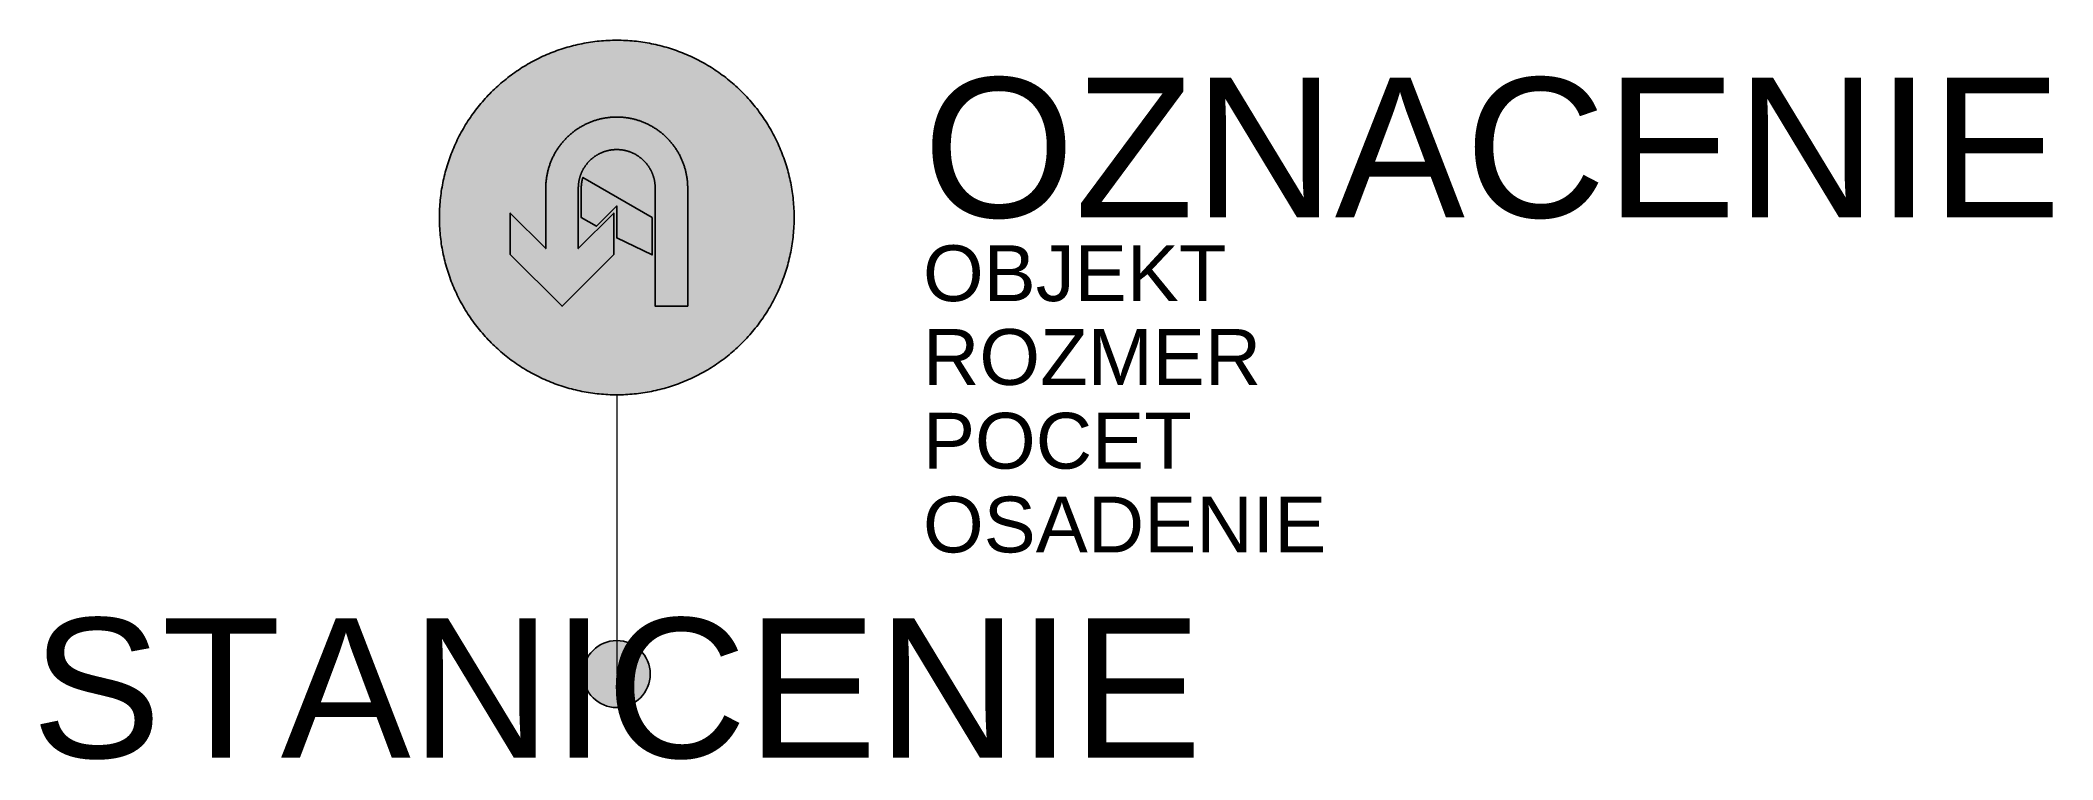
# Model space of a CAD drawing. Header units: metres. Extents: x -10.3 to 25.7, y -1.5 to 11.3.
import ezdxf
from ezdxf.enums import TextEntityAlignment as Align

# ---------------------------------------------------------------- set-up
doc = ezdxf.new("R2010")
doc.units = ezdxf.units.M
doc.layers.get('Defpoints').update_dxf_attribs({"color": 140, "lineweight": 5})
doc.styles.get("Standard").update_dxf_attribs({"font": 'arial.ttf'})

msp = doc.modelspace()

# ---------------------------------------------------------------- hatches: boundary and pattern name
at = {"true_color": 0xf1efea}
msp.add_hatch(color=7, dxfattribs=at).paths.add_polyline_path([(3.175017, 8.175008), (3.17472, 8.214422), (3.174033, 8.253818), (3.172815, 8.293136), (3.171063, 8.332379), (3.168852, 8.371622), (3.166185, 8.410712), (3.163062, 8.449805), (3.15948, 8.488742), (3.155364, 8.527679), (3.150792, 8.566466), (3.145689, 8.605175), (3.140202, 8.643809), (3.134181, 8.682365), (3.127704, 8.720771), (3.120771, 8.759099), (3.113379, 8.797277), (3.105531, 8.835377), (3.097224, 8.873324), (3.088461, 8.911118), (3.079242, 8.948837), (3.069564, 8.986481), (3.05943, 9.023894), (3.048762, 9.061232), (3.037713, 9.098342), (3.026283, 9.135374), (3.014319, 9.172256), (3.001899, 9.208907), (2.989098, 9.245483), (2.975763, 9.281831), (2.962047, 9.318104), (2.947872, 9.354146), (2.933319, 9.38996), (2.918307, 9.425621), (2.902839, 9.461129), (2.886912, 9.496487), (2.870529, 9.531539), (2.853765, 9.566516), (2.83662, 9.601187), (2.819019, 9.635705), (2.800959, 9.669995), (2.782518, 9.704132), (2.763621, 9.737966), (2.744265, 9.771644), (2.724606, 9.805097), (2.704413, 9.838244), (2.683917, 9.871238), (2.662962, 9.903929), (2.641548, 9.936467), (2.619756, 9.968699), (2.59758, 10.000703), (2.574951, 10.032401), (2.552013, 10.063871), (2.528544, 10.095113), (2.504769, 10.126052), (2.480538, 10.156685), (2.456001, 10.187087), (2.430933, 10.217264), (2.405556, 10.247057), (2.379801, 10.276622), (2.35359, 10.305884), (2.32707, 10.334915), (2.300097, 10.363568), (2.27274, 10.391912), (2.24508, 10.419956), (2.216961, 10.447691), (2.188617, 10.475048), (2.159964, 10.502021), (2.130933, 10.528541), (2.101671, 10.554752), (2.072106, 10.580507), (2.042313, 10.605884), (2.012136, 10.630877), (1.981734, 10.655489), (1.951101, 10.67972), (1.920162, 10.703495), (1.88892, 10.726889), (1.85745, 10.749902), (1.825674, 10.772531), (1.793748, 10.794707), (1.761516, 10.816499), (1.728978, 10.837913), (1.696287, 10.858868), (1.663293, 10.879364), (1.630146, 10.899557), (1.596693, 10.919294), (1.563015, 10.938572), (1.529181, 10.957469), (1.495044, 10.97591), (1.460754, 10.99397), (1.426236, 11.011571), (1.391565, 11.028794), (1.356588, 11.045558), (1.321536, 11.061863), (1.286178, 11.07779), (1.25067, 11.093258), (1.215009, 11.10827), (1.179117, 11.122901), (1.143075, 11.136998), (1.10688, 11.150789), (1.070532, 11.164049), (1.033956, 11.17685), (0.997305, 11.18927), (0.960423, 11.201234), (0.923391, 11.212739), (0.886206, 11.223788), (0.848943, 11.234381), (0.811452, 11.244515), (0.773886, 11.254193), (0.736167, 11.263412), (0.698373, 11.272253), (0.660348, 11.280557), (0.622326, 11.288405), (0.584073, 11.295797), (0.545745, 11.302733), (0.507339, 11.30921), (0.468858, 11.315153), (0.430224, 11.320715), (0.391515, 11.325743), (0.352653, 11.330315), (0.313791, 11.334431), (0.274854, 11.338088), (0.235761, 11.341214), (0.196596, 11.343881), (0.157428, 11.346089), (0.118185, 11.347766), (0.078789, 11.348984), (0.039396, 11.349746), (0, 11.349977), (-0.039471, 11.349746), (-0.078867, 11.348984), (-0.118188, 11.347766), (-0.157431, 11.346089), (-0.196674, 11.343881), (-0.235764, 11.341214), (-0.274854, 11.338088), (-0.313791, 11.334431), (-0.352731, 11.330315), (-0.391515, 11.325743), (-0.430227, 11.320715), (-0.468858, 11.315153), (-0.507417, 11.30921), (-0.54582, 11.302733), (-0.584151, 11.295797), (-0.622326, 11.288405), (-0.660426, 11.280557), (-0.698373, 11.272253), (-0.73617, 11.263412), (-0.773889, 11.254193), (-0.81153, 11.244515), (-0.848946, 11.234381), (-0.886284, 11.223788), (-0.923391, 11.212739), (-0.960426, 11.201234), (-0.997305, 11.18927), (-1.033959, 11.17685), (-1.070535, 11.164049), (-1.106883, 11.150789), (-1.143153, 11.136998), (-1.179195, 11.122901), (-1.215009, 11.10827), (-1.25067, 11.093258), (-1.286181, 11.07779), (-1.321536, 11.061863), (-1.356666, 11.045558), (-1.391565, 11.028794), (-1.426236, 11.011571), (-1.460754, 10.99397), (-1.495044, 10.97591), (-1.529181, 10.957469), (-1.563015, 10.938572), (-1.596696, 10.919294), (-1.630146, 10.899557), (-1.663293, 10.879364), (-1.69629, 10.858868), (-1.728978, 10.837913), (-1.761516, 10.816499), (-1.793748, 10.794707), (-1.825752, 10.772531), (-1.857453, 10.749902), (-1.888923, 10.726889), (-1.920165, 10.703495), (-1.951101, 10.67972), (-1.981734, 10.655489), (-2.012139, 10.630877), (-2.042313, 10.605884), (-2.072106, 10.580507), (-2.101674, 10.554752), (-2.130933, 10.528541), (-2.159967, 10.502021), (-2.188617, 10.475048), (-2.216964, 10.447691), (-2.24508, 10.419956), (-2.272743, 10.391912), (-2.300097, 10.363568), (-2.327073, 10.334915), (-2.35359, 10.305884), (-2.379804, 10.276622), (-2.405559, 10.247057), (-2.430933, 10.217264), (-2.455926, 10.187087), (-2.480538, 10.156685), (-2.504772, 10.126052), (-2.528544, 10.095113), (-2.551938, 10.063871), (-2.574951, 10.032401), (-2.597583, 10.000703), (-2.619756, 9.968699), (-2.641551, 9.936467), (-2.662962, 9.903929), (-2.683917, 9.871238), (-2.704416, 9.838244), (-2.724609, 9.805097), (-2.744343, 9.771644), (-2.763621, 9.737966), (-2.782521, 9.704132), (-2.800959, 9.669995), (-2.819019, 9.635705), (-2.836623, 9.601187), (-2.853843, 9.566516), (-2.870607, 9.531539), (-2.886915, 9.496487), (-2.902839, 9.461129), (-2.918307, 9.425621), (-2.933319, 9.38996), (-2.94795, 9.354146), (-2.962047, 9.318104), (-2.975838, 9.281831), (-2.989098, 9.245483), (-3.001899, 9.208907), (-3.014319, 9.172256), (-3.026283, 9.135374), (-3.037791, 9.098342), (-3.04884, 9.061232), (-3.05943, 9.023894), (-3.069564, 8.986481), (-3.079242, 8.948837), (-3.088464, 8.911118), (-3.097302, 8.873324), (-3.105609, 8.835377), (-3.113457, 8.797277), (-3.120849, 8.759099), (-3.127782, 8.720771), (-3.134259, 8.682365), (-3.140202, 8.643809), (-3.145764, 8.605175), (-3.150795, 8.566466), (-3.155367, 8.527679), (-3.15948, 8.488742), (-3.16314, 8.449805), (-3.166263, 8.410712), (-3.16893, 8.371622), (-3.171141, 8.332379), (-3.172815, 8.293136), (-3.174036, 8.253818), (-3.174798, 8.214422), (-3.175026, 8.174951), (-3.174798, 8.135555), (-3.174036, 8.096159), (-3.172815, 8.056763), (-3.171141, 8.01752), (-3.16893, 7.978355), (-3.166263, 7.939187), (-3.16314, 7.900097), (-3.15948, 7.86116), (-3.155367, 7.822298), (-3.150795, 7.783436), (-3.145764, 7.744724), (-3.140202, 7.706093), (-3.134259, 7.667612), (-3.127782, 7.629206), (-3.120849, 7.590878), (-3.113457, 7.552625), (-3.105609, 7.5146), (-3.097302, 7.476578), (-3.088464, 7.438781), (-3.079242, 7.401062), (-3.069564, 7.363496), (-3.05943, 7.326005), (-3.04884, 7.288745), (-3.037791, 7.25156), (-3.026283, 7.214525), (-3.014319, 7.177646), (-3.001899, 7.140992), (-2.989098, 7.104416), (-2.975838, 7.068068), (-2.962047, 7.031873), (-2.94795, 6.995831), (-2.933319, 6.959942), (-2.918307, 6.924281), (-2.902839, 6.88877), (-2.886915, 6.853415), (-2.870607, 6.818363), (-2.853843, 6.783386), (-2.836623, 6.748715), (-2.819019, 6.714197), (-2.800959, 6.679907), (-2.782521, 6.64577), (-2.763621, 6.611936), (-2.744343, 6.578255), (-2.724609, 6.544805), (-2.704416, 6.511658), (-2.683917, 6.478661), (-2.662962, 6.445973), (-2.641551, 6.413435), (-2.619756, 6.381203), (-2.597583, 6.349274), (-2.574951, 6.317498), (-2.551938, 6.286028), (-2.528544, 6.254786), (-2.504772, 6.22385), (-2.480538, 6.193217), (-2.455926, 6.162812), (-2.430933, 6.132638), (-2.405559, 6.102845), (-2.379804, 6.073277), (-2.35359, 6.044018), (-2.327073, 6.014984), (-2.300097, 5.986334), (-2.272743, 5.957987), (-2.24508, 5.929871), (-2.216964, 5.902208), (-2.188617, 5.874854), (-2.159967, 5.847878), (-2.130933, 5.821361), (-2.101674, 5.795147), (-2.072106, 5.769392), (-2.042313, 5.744018), (-2.012139, 5.718947), (-1.981734, 5.694413), (-1.951101, 5.670179), (-1.920165, 5.646407), (-1.888923, 5.622935), (-1.857453, 5.6), (-1.825752, 5.577368), (-1.793748, 5.555195), (-1.761516, 5.5334), (-1.728978, 5.511989), (-1.69629, 5.491034), (-1.663293, 5.470535), (-1.630146, 5.450342), (-1.596696, 5.430683), (-1.563015, 5.41133), (-1.529181, 5.39243), (-1.495044, 5.373992), (-1.460754, 5.355932), (-1.426236, 5.338328), (-1.391565, 5.321183), (-1.356666, 5.304419), (-1.321536, 5.288036), (-1.286181, 5.272112), (-1.25067, 5.256644), (-1.215009, 5.241632), (-1.179195, 5.227076), (-1.143153, 5.212904), (-1.106883, 5.199188), (-1.070535, 5.185853), (-1.033959, 5.173052), (-0.997305, 5.160632), (-0.960426, 5.148668), (-0.923391, 5.137238), (-0.886284, 5.126189), (-0.848946, 5.115521), (-0.81153, 5.105387), (-0.773889, 5.095709), (-0.73617, 5.086487), (-0.698373, 5.077724), (-0.660426, 5.06942), (-0.622326, 5.061572), (-0.584151, 5.05418), (-0.54582, 5.047244), (-0.507417, 5.040767), (-0.468858, 5.034749), (-0.430227, 5.029262), (-0.391515, 5.024156), (-0.352731, 5.019584), (-0.313791, 5.015471), (-0.274854, 5.011889), (-0.235764, 5.008763), (-0.196674, 5.006096), (-0.157431, 5.003888), (-0.118188, 5.002136), (-0.078867, 5.000915), (-0.039471, 5.000231), (0, 5), (0.039396, 5.000231), (0.078789, 5.000915), (0.118185, 5.002136), (0.157428, 5.003888), (0.196596, 5.006096), (0.235761, 5.008763), (0.274854, 5.011889), (0.313791, 5.015471), (0.352653, 5.019584), (0.391515, 5.024156), (0.430224, 5.029262), (0.468858, 5.034749), (0.507339, 5.040767), (0.545745, 5.047244), (0.584073, 5.05418), (0.622326, 5.061572), (0.660348, 5.06942), (0.698373, 5.077724), (0.736167, 5.086487), (0.773886, 5.095709), (0.811452, 5.105387), (0.848943, 5.115521), (0.886206, 5.126189), (0.923391, 5.137238), (0.960423, 5.148668), (0.997305, 5.160632), (1.033956, 5.173052), (1.070532, 5.185853), (1.10688, 5.199188), (1.143075, 5.212904), (1.179117, 5.227076), (1.215009, 5.241632), (1.25067, 5.256644), (1.286178, 5.272112), (1.321536, 5.288036), (1.356588, 5.304419), (1.391565, 5.321183), (1.426236, 5.338328), (1.460754, 5.355932), (1.495044, 5.373992), (1.529181, 5.39243), (1.563015, 5.41133), (1.596693, 5.430683), (1.630146, 5.450342), (1.663293, 5.470535), (1.696287, 5.491034), (1.728978, 5.511989), (1.761516, 5.5334), (1.793748, 5.555195), (1.825674, 5.577368), (1.85745, 5.6), (1.88892, 5.622935), (1.920162, 5.646407), (1.951101, 5.670179), (1.981734, 5.694413), (2.012136, 5.718947), (2.042313, 5.744018), (2.072106, 5.769392), (2.101671, 5.795147), (2.130933, 5.821361), (2.159964, 5.847878), (2.188617, 5.874854), (2.216961, 5.902208), (2.24508, 5.929871), (2.27274, 5.957987), (2.300097, 5.986334), (2.32707, 6.014984), (2.35359, 6.044018), (2.379801, 6.073277), (2.405556, 6.102845), (2.430933, 6.132638), (2.456001, 6.162812), (2.480538, 6.193217), (2.504769, 6.22385), (2.528544, 6.254786), (2.552013, 6.286028), (2.574951, 6.317498), (2.59758, 6.349274), (2.619756, 6.381203), (2.641548, 6.413435), (2.662962, 6.445973), (2.683917, 6.478661), (2.704413, 6.511658), (2.724606, 6.544805), (2.744265, 6.578255), (2.763621, 6.611936), (2.782518, 6.64577), (2.800959, 6.679907), (2.819019, 6.714197), (2.83662, 6.748715), (2.853765, 6.783386), (2.870529, 6.818363), (2.886912, 6.853415), (2.902839, 6.88877), (2.918307, 6.924281), (2.933319, 6.959942), (2.947872, 6.995831), (2.962047, 7.031873), (2.975763, 7.068068), (2.989098, 7.104416), (3.001899, 7.140992), (3.014319, 7.177646), (3.026283, 7.214525), (3.037713, 7.25156), (3.048762, 7.288745), (3.05943, 7.326005), (3.069564, 7.363496), (3.079242, 7.401062), (3.088461, 7.438781), (3.097224, 7.476578), (3.105531, 7.5146), (3.113379, 7.552625), (3.120771, 7.590878), (3.127704, 7.629206), (3.134181, 7.667612), (3.140202, 7.706093), (3.145689, 7.744724), (3.150792, 7.783436), (3.155364, 7.822298), (3.15948, 7.86116), (3.163062, 7.900097), (3.166185, 7.939187), (3.168852, 7.978355), (3.171063, 8.01752), (3.172815, 8.056763), (3.174033, 8.096159), (3.17472, 8.135555), (3.174948, 8.174951)])
at = {"true_color": 0xba1e10}
h = msp.add_hatch(color=22, dxfattribs=at)
edge = h.paths.add_edge_path()
edge.add_line((3.016266, 8.175008), (3.015996, 8.212442))
edge.add_line((3.015996, 8.212442), (3.015309, 8.249855))
edge.add_line((3.015309, 8.249855), (3.014166, 8.287193))
edge.add_line((3.014166, 8.287193), (3.012489, 8.324531))
edge.add_line((3.012489, 8.324531), (3.010434, 8.361794))
edge.add_line((3.010434, 8.361794), (3.007917, 8.398979))
edge.add_line((3.007917, 8.398979), (3.004947, 8.436089))
edge.add_line((3.004947, 8.436089), (3.00144, 8.473121))
edge.add_line((3.00144, 8.473121), (2.997555, 8.510003))
edge.add_line((2.997555, 8.510003), (2.993211, 8.546882))
edge.add_line((2.993211, 8.546882), (2.988411, 8.583686))
edge.add_line((2.988411, 8.583686), (2.983152, 8.62034))
edge.add_line((2.983152, 8.62034), (2.977515, 8.656991))
edge.add_line((2.977515, 8.656991), (2.971341, 8.693492))
edge.add_line((2.971341, 8.693492), (2.964789, 8.72984))
edge.add_line((2.964789, 8.72984), (2.957778, 8.766185))
edge.add_line((2.957778, 8.766185), (2.950311, 8.802305))
edge.add_line((2.950311, 8.802305), (2.942385, 8.838425))
edge.add_line((2.942385, 8.838425), (2.934081, 8.874314))
edge.add_line((2.934081, 8.874314), (2.92524, 8.910203))
edge.add_line((2.92524, 8.910203), (2.916096, 8.945867))
edge.add_line((2.916096, 8.945867), (2.906421, 8.98145))
edge.add_line((2.906421, 8.98145), (2.896362, 9.016883))
edge.add_line((2.896362, 9.016883), (2.885847, 9.052166))
edge.add_line((2.885847, 9.052166), (2.874948, 9.087368))
edge.add_line((2.874948, 9.087368), (2.863596, 9.122345))
edge.add_line((2.863596, 9.122345), (2.851785, 9.157244))
edge.add_line((2.851785, 9.157244), (2.839593, 9.191993))
edge.add_line((2.839593, 9.191993), (2.82702, 9.226511))
edge.add_line((2.82702, 9.226511), (2.813988, 9.260954))
edge.add_line((2.813988, 9.260954), (2.800503, 9.295166))
edge.add_line((2.800503, 9.295166), (2.786634, 9.329228))
edge.add_line((2.786634, 9.329228), (2.772384, 9.363137))
edge.add_line((2.772384, 9.363137), (2.757678, 9.396818))
edge.add_line((2.757678, 9.396818), (2.742591, 9.430421))
edge.add_line((2.742591, 9.430421), (2.727045, 9.463721))
edge.add_line((2.727045, 9.463721), (2.711118, 9.496943))
edge.add_line((2.711118, 9.496943), (2.694813, 9.52994))
edge.add_line((2.694813, 9.52994), (2.678049, 9.562706))
edge.add_line((2.678049, 9.562706), (2.660904, 9.595319))
edge.add_line((2.660904, 9.595319), (2.643378, 9.627704))
edge.add_line((2.643378, 9.627704), (2.625471, 9.659861))
edge.add_line((2.625471, 9.659861), (2.607105, 9.691787))
edge.add_line((2.607105, 9.691787), (2.588361, 9.723563))
edge.add_line((2.588361, 9.723563), (2.569236, 9.755111))
edge.add_line((2.569236, 9.755111), (2.549727, 9.786428))
edge.add_line((2.549727, 9.786428), (2.529762, 9.817517))
edge.add_line((2.529762, 9.817517), (2.509494, 9.848378))
edge.add_line((2.509494, 9.848378), (2.488767, 9.879011))
edge.add_line((2.488767, 9.879011), (2.467737, 9.909416))
edge.add_line((2.467737, 9.909416), (2.446248, 9.939515))
edge.add_line((2.446248, 9.939515), (2.424378, 9.969461))
edge.add_line((2.424378, 9.969461), (2.402127, 9.999101))
edge.add_line((2.402127, 9.999101), (2.379573, 10.028516))
edge.add_line((2.379573, 10.028516), (2.35656, 10.057625))
edge.add_line((2.35656, 10.057625), (2.333166, 10.086503))
edge.add_line((2.333166, 10.086503), (2.309469, 10.115156))
edge.add_line((2.309469, 10.115156), (2.285313, 10.1435))
edge.add_line((2.285313, 10.1435), (2.260854, 10.171544))
edge.add_line((2.260854, 10.171544), (2.235936, 10.199357))
edge.add_line((2.235936, 10.199357), (2.210715, 10.226939))
edge.add_line((2.210715, 10.226939), (2.18511, 10.254143))
edge.add_line((2.18511, 10.254143), (2.159127, 10.281119))
edge.add_line((2.159127, 10.281119), (2.132838, 10.307789))
edge.add_line((2.132838, 10.307789), (2.106168, 10.334078))
edge.add_line((2.106168, 10.334078), (2.079192, 10.360061))
edge.add_line((2.079192, 10.360061), (2.051988, 10.385666))
edge.add_line((2.051988, 10.385666), (2.024406, 10.410887))
edge.add_line((2.024406, 10.410887), (1.996593, 10.435727))
edge.add_line((1.996593, 10.435727), (1.968549, 10.460264))
edge.add_line((1.968549, 10.460264), (1.940205, 10.484345))
edge.add_line((1.940205, 10.484345), (1.911552, 10.508117))
edge.add_line((1.911552, 10.508117), (1.882674, 10.531511))
edge.add_line((1.882674, 10.531511), (1.853565, 10.554524))
edge.add_line((1.853565, 10.554524), (1.82415, 10.577078))
edge.add_line((1.82415, 10.577078), (1.79451, 10.599329))
edge.add_line((1.79451, 10.599329), (1.764564, 10.621199))
edge.add_line((1.764564, 10.621199), (1.734465, 10.642688))
edge.add_line((1.734465, 10.642688), (1.70406, 10.663718))
edge.add_line((1.70406, 10.663718), (1.673427, 10.684445))
edge.add_line((1.673427, 10.684445), (1.642566, 10.704713))
edge.add_line((1.642566, 10.704713), (1.611477, 10.724678))
edge.add_line((1.611477, 10.724678), (1.58016, 10.744187))
edge.add_line((1.58016, 10.744187), (1.548612, 10.763312))
edge.add_line((1.548612, 10.763312), (1.516836, 10.782056))
edge.add_line((1.516836, 10.782056), (1.48491, 10.800422))
edge.add_line((1.48491, 10.800422), (1.452675, 10.818329))
edge.add_line((1.452675, 10.818329), (1.42029, 10.835855))
edge.add_line((1.42029, 10.835855), (1.387755, 10.853))
edge.add_line((1.387755, 10.853), (1.354911, 10.869764))
edge.add_line((1.354911, 10.869764), (1.321992, 10.886069))
edge.add_line((1.321992, 10.886069), (1.28877, 10.901996))
edge.add_line((1.28877, 10.901996), (1.25547, 10.917542))
edge.add_line((1.25547, 10.917542), (1.221867, 10.932629))
edge.add_line((1.221867, 10.932629), (1.188186, 10.947335))
edge.add_line((1.188186, 10.947335), (1.154277, 10.961585))
edge.add_line((1.154277, 10.961585), (1.120215, 10.975454))
edge.add_line((1.120215, 10.975454), (1.085925, 10.988939))
edge.add_line((1.085925, 10.988939), (1.05156, 11.001971))
edge.add_line((1.05156, 11.001971), (1.016964, 11.014619))
edge.add_line((1.016964, 11.014619), (0.982293, 11.026811))
edge.add_line((0.982293, 11.026811), (0.947394, 11.038547))
edge.add_line((0.947394, 11.038547), (0.912417, 11.049899))
edge.add_line((0.912417, 11.049899), (0.877215, 11.060873))
edge.add_line((0.877215, 11.060873), (0.841932, 11.071313))
edge.add_line((0.841932, 11.071313), (0.806499, 11.081372))
edge.add_line((0.806499, 11.081372), (0.770916, 11.091047))
edge.add_line((0.770916, 11.091047), (0.735177, 11.100269))
edge.add_line((0.735177, 11.100269), (0.699363, 11.109032))
edge.add_line((0.699363, 11.109032), (0.663396, 11.117336))
edge.add_line((0.663396, 11.117336), (0.627354, 11.125262))
edge.add_line((0.627354, 11.125262), (0.591159, 11.132729))
edge.add_line((0.591159, 11.132729), (0.554889, 11.13974))
edge.add_line((0.554889, 11.13974), (0.518463, 11.14637))
edge.add_line((0.518463, 11.14637), (0.481965, 11.152466))
edge.add_line((0.481965, 11.152466), (0.445389, 11.158181))
edge.add_line((0.445389, 11.158181), (0.408735, 11.163437))
edge.add_line((0.408735, 11.163437), (0.371931, 11.16824))
edge.add_line((0.371931, 11.16824), (0.335052, 11.172581))
edge.add_line((0.335052, 11.172581), (0.298095, 11.176469))
edge.add_line((0.298095, 11.176469), (0.26106, 11.179898))
edge.add_line((0.26106, 11.179898), (0.22395, 11.182868))
edge.add_line((0.22395, 11.182868), (0.186765, 11.18546))
edge.add_line((0.186765, 11.18546), (0.14958, 11.187518))
edge.add_line((0.14958, 11.187518), (0.112242, 11.189117))
edge.add_line((0.112242, 11.189117), (0.074904, 11.19026))
edge.add_line((0.074904, 11.19026), (0.037491, 11.191022))
edge.add_line((0.037491, 11.191022), (0, 11.19125))
edge.add_line((0, 11.19125), (-0.037491, 11.191022))
edge.add_line((-0.037491, 11.191022), (-0.074904, 11.19026))
edge.add_line((-0.074904, 11.19026), (-0.112242, 11.189117))
edge.add_line((-0.112242, 11.189117), (-0.14958, 11.187518))
edge.add_line((-0.14958, 11.187518), (-0.186843, 11.18546))
edge.add_line((-0.186843, 11.18546), (-0.224028, 11.182868))
edge.add_line((-0.224028, 11.182868), (-0.261138, 11.179898))
edge.add_line((-0.261138, 11.179898), (-0.29817, 11.176469))
edge.add_line((-0.29817, 11.176469), (-0.335052, 11.172581))
edge.add_line((-0.335052, 11.172581), (-0.371934, 11.16824))
edge.add_line((-0.371934, 11.16824), (-0.408738, 11.163437))
edge.add_line((-0.408738, 11.163437), (-0.445389, 11.158181))
edge.add_line((-0.445389, 11.158181), (-0.482043, 11.152466))
edge.add_line((-0.482043, 11.152466), (-0.518541, 11.14637))
edge.add_line((-0.518541, 11.14637), (-0.554889, 11.13974))
edge.add_line((-0.554889, 11.13974), (-0.591237, 11.132729))
edge.add_line((-0.591237, 11.132729), (-0.627354, 11.125262))
edge.add_line((-0.627354, 11.125262), (-0.663474, 11.117336))
edge.add_line((-0.663474, 11.117336), (-0.699363, 11.109032))
edge.add_line((-0.699363, 11.109032), (-0.735255, 11.100269))
edge.add_line((-0.735255, 11.100269), (-0.770916, 11.091047))
edge.add_line((-0.770916, 11.091047), (-0.806502, 11.081372))
edge.add_line((-0.806502, 11.081372), (-0.841935, 11.071313))
edge.add_line((-0.841935, 11.071313), (-0.877215, 11.060873))
edge.add_line((-0.877215, 11.060873), (-0.91242, 11.049899))
edge.add_line((-0.91242, 11.049899), (-0.947394, 11.038547))
edge.add_line((-0.947394, 11.038547), (-0.982296, 11.026811))
edge.add_line((-0.982296, 11.026811), (-1.017042, 11.014619))
edge.add_line((-1.017042, 11.014619), (-1.05156, 11.001971))
edge.add_line((-1.05156, 11.001971), (-1.086003, 10.988939))
edge.add_line((-1.086003, 10.988939), (-1.120218, 10.975454))
edge.add_line((-1.120218, 10.975454), (-1.154277, 10.961585))
edge.add_line((-1.154277, 10.961585), (-1.188186, 10.947335))
edge.add_line((-1.188186, 10.947335), (-1.221867, 10.932629))
edge.add_line((-1.221867, 10.932629), (-1.255473, 10.917542))
edge.add_line((-1.255473, 10.917542), (-1.28877, 10.901996))
edge.add_line((-1.28877, 10.901996), (-1.321995, 10.886069))
edge.add_line((-1.321995, 10.886069), (-1.354989, 10.869764))
edge.add_line((-1.354989, 10.869764), (-1.387755, 10.853))
edge.add_line((-1.387755, 10.853), (-1.420368, 10.835855))
edge.add_line((-1.420368, 10.835855), (-1.452753, 10.818329))
edge.add_line((-1.452753, 10.818329), (-1.48491, 10.800422))
edge.add_line((-1.48491, 10.800422), (-1.516839, 10.782056))
edge.add_line((-1.516839, 10.782056), (-1.548612, 10.763312))
edge.add_line((-1.548612, 10.763312), (-1.58016, 10.744187))
edge.add_line((-1.58016, 10.744187), (-1.611477, 10.724678))
edge.add_line((-1.611477, 10.724678), (-1.642569, 10.704713))
edge.add_line((-1.642569, 10.704713), (-1.67343, 10.684445))
edge.add_line((-1.67343, 10.684445), (-1.70406, 10.663718))
edge.add_line((-1.70406, 10.663718), (-1.734465, 10.642688))
edge.add_line((-1.734465, 10.642688), (-1.764564, 10.621199))
edge.add_line((-1.764564, 10.621199), (-1.79451, 10.599329))
edge.add_line((-1.79451, 10.599329), (-1.824153, 10.577078))
edge.add_line((-1.824153, 10.577078), (-1.853565, 10.554524))
edge.add_line((-1.853565, 10.554524), (-1.882674, 10.531511))
edge.add_line((-1.882674, 10.531511), (-1.911555, 10.508117))
edge.add_line((-1.911555, 10.508117), (-1.940205, 10.484345))
edge.add_line((-1.940205, 10.484345), (-1.968552, 10.460264))
edge.add_line((-1.968552, 10.460264), (-1.996593, 10.435727))
edge.add_line((-1.996593, 10.435727), (-2.024406, 10.410887))
edge.add_line((-2.024406, 10.410887), (-2.051991, 10.385666))
edge.add_line((-2.051991, 10.385666), (-2.079195, 10.360061))
edge.add_line((-2.079195, 10.360061), (-2.106168, 10.334078))
edge.add_line((-2.106168, 10.334078), (-2.132838, 10.307789))
edge.add_line((-2.132838, 10.307789), (-2.159127, 10.281119))
edge.add_line((-2.159127, 10.281119), (-2.185113, 10.254143))
edge.add_line((-2.185113, 10.254143), (-2.210715, 10.226939))
edge.add_line((-2.210715, 10.226939), (-2.235936, 10.199357))
edge.add_line((-2.235936, 10.199357), (-2.260779, 10.171544))
edge.add_line((-2.260779, 10.171544), (-2.285316, 10.1435))
edge.add_line((-2.285316, 10.1435), (-2.309394, 10.115156))
edge.add_line((-2.309394, 10.115156), (-2.333169, 10.086503))
edge.add_line((-2.333169, 10.086503), (-2.356563, 10.057625))
edge.add_line((-2.356563, 10.057625), (-2.379573, 10.028516))
edge.add_line((-2.379573, 10.028516), (-2.40213, 9.999101))
edge.add_line((-2.40213, 9.999101), (-2.424381, 9.969461))
edge.add_line((-2.424381, 9.969461), (-2.446248, 9.939515))
edge.add_line((-2.446248, 9.939515), (-2.467737, 9.909416))
edge.add_line((-2.467737, 9.909416), (-2.48877, 9.879011))
edge.add_line((-2.48877, 9.879011), (-2.509494, 9.848378))
edge.add_line((-2.509494, 9.848378), (-2.529765, 9.817517))
edge.add_line((-2.529765, 9.817517), (-2.54973, 9.786428))
edge.add_line((-2.54973, 9.786428), (-2.569236, 9.755111))
edge.add_line((-2.569236, 9.755111), (-2.588361, 9.723563))
edge.add_line((-2.588361, 9.723563), (-2.607108, 9.691787))
edge.add_line((-2.607108, 9.691787), (-2.625471, 9.659861))
edge.add_line((-2.625471, 9.659861), (-2.643378, 9.627704))
edge.add_line((-2.643378, 9.627704), (-2.660904, 9.595319))
edge.add_line((-2.660904, 9.595319), (-2.678049, 9.562706))
edge.add_line((-2.678049, 9.562706), (-2.694813, 9.52994))
edge.add_line((-2.694813, 9.52994), (-2.711121, 9.496943))
edge.add_line((-2.711121, 9.496943), (-2.727045, 9.463721))
edge.add_line((-2.727045, 9.463721), (-2.742591, 9.430421))
edge.add_line((-2.742591, 9.430421), (-2.757678, 9.396818))
edge.add_line((-2.757678, 9.396818), (-2.772384, 9.363137))
edge.add_line((-2.772384, 9.363137), (-2.786634, 9.329228))
edge.add_line((-2.786634, 9.329228), (-2.800503, 9.295166))
edge.add_line((-2.800503, 9.295166), (-2.813991, 9.260954))
edge.add_line((-2.813991, 9.260954), (-2.82702, 9.226511))
edge.add_line((-2.82702, 9.226511), (-2.839671, 9.191993))
edge.add_line((-2.839671, 9.191993), (-2.851863, 9.157244))
edge.add_line((-2.851863, 9.157244), (-2.863596, 9.122345))
edge.add_line((-2.863596, 9.122345), (-2.874951, 9.087368))
edge.add_line((-2.874951, 9.087368), (-2.885922, 9.052166))
edge.add_line((-2.885922, 9.052166), (-2.896362, 9.016883))
edge.add_line((-2.896362, 9.016883), (-2.906421, 8.98145))
edge.add_line((-2.906421, 8.98145), (-2.916099, 8.945867))
edge.add_line((-2.916099, 8.945867), (-2.925318, 8.910203))
edge.add_line((-2.925318, 8.910203), (-2.934081, 8.874314))
edge.add_line((-2.934081, 8.874314), (-2.942388, 8.838425))
edge.add_line((-2.942388, 8.838425), (-2.950311, 8.802305))
edge.add_line((-2.950311, 8.802305), (-2.957781, 8.766185))
edge.add_line((-2.957781, 8.766185), (-2.964789, 8.72984))
edge.add_line((-2.964789, 8.72984), (-2.971419, 8.693492))
edge.add_line((-2.971419, 8.693492), (-2.977515, 8.656991))
edge.add_line((-2.977515, 8.656991), (-2.98323, 8.62034))
edge.add_line((-2.98323, 8.62034), (-2.988489, 8.583686))
edge.add_line((-2.988489, 8.583686), (-2.993289, 8.546882))
edge.add_line((-2.993289, 8.546882), (-2.997633, 8.510003))
edge.add_line((-2.997633, 8.510003), (-3.001518, 8.473121))
edge.add_line((-3.001518, 8.473121), (-3.004947, 8.436089))
edge.add_line((-3.004947, 8.436089), (-3.00792, 8.398979))
edge.add_line((-3.00792, 8.398979), (-3.010509, 8.361794))
edge.add_line((-3.010509, 8.361794), (-3.012567, 8.324531))
edge.add_line((-3.012567, 8.324531), (-3.014169, 8.287193))
edge.add_line((-3.014169, 8.287193), (-3.015312, 8.249855))
edge.add_line((-3.015312, 8.249855), (-3.016074, 8.212442))
edge.add_line((-3.016074, 8.212442), (-3.016302, 8.174951))
edge.add_line((-3.016302, 8.174951), (-3.016074, 8.13746))
edge.add_line((-3.016074, 8.13746), (-3.015312, 8.100047))
edge.add_line((-3.015312, 8.100047), (-3.014169, 8.062709))
edge.add_line((-3.014169, 8.062709), (-3.012567, 8.025371))
edge.add_line((-3.012567, 8.025371), (-3.010509, 7.988183))
edge.add_line((-3.010509, 7.988183), (-3.00792, 7.950998))
edge.add_line((-3.00792, 7.950998), (-3.004947, 7.913888))
edge.add_line((-3.004947, 7.913888), (-3.001518, 7.876856))
edge.add_line((-3.001518, 7.876856), (-2.997633, 7.839899))
edge.add_line((-2.997633, 7.839899), (-2.993289, 7.803017))
edge.add_line((-2.993289, 7.803017), (-2.988489, 7.766213))
edge.add_line((-2.988489, 7.766213), (-2.98323, 7.729562))
edge.add_line((-2.98323, 7.729562), (-2.977515, 7.692986))
edge.add_line((-2.977515, 7.692986), (-2.971419, 7.656485))
edge.add_line((-2.971419, 7.656485), (-2.964789, 7.620062))
edge.add_line((-2.964789, 7.620062), (-2.957781, 7.583792))
edge.add_line((-2.957781, 7.583792), (-2.950311, 7.547597))
edge.add_line((-2.950311, 7.547597), (-2.942388, 7.511552))
edge.add_line((-2.942388, 7.511552), (-2.934081, 7.475588))
edge.add_line((-2.934081, 7.475588), (-2.925318, 7.439774))
edge.add_line((-2.925318, 7.439774), (-2.916099, 7.404035))
edge.add_line((-2.916099, 7.404035), (-2.906421, 7.368449))
edge.add_line((-2.906421, 7.368449), (-2.896362, 7.333016))
edge.add_line((-2.896362, 7.333016), (-2.885922, 7.297736))
edge.add_line((-2.885922, 7.297736), (-2.874951, 7.262531))
edge.add_line((-2.874951, 7.262531), (-2.863596, 7.227557))
edge.add_line((-2.863596, 7.227557), (-2.851863, 7.192655))
edge.add_line((-2.851863, 7.192655), (-2.839671, 7.157984))
edge.add_line((-2.839671, 7.157984), (-2.82702, 7.123391))
edge.add_line((-2.82702, 7.123391), (-2.813991, 7.089023))
edge.add_line((-2.813991, 7.089023), (-2.800503, 7.054733))
edge.add_line((-2.800503, 7.054733), (-2.786634, 7.020674))
edge.add_line((-2.786634, 7.020674), (-2.772384, 6.986765))
edge.add_line((-2.772384, 6.986765), (-2.757678, 6.953084))
edge.add_line((-2.757678, 6.953084), (-2.742591, 6.919478))
edge.add_line((-2.742591, 6.919478), (-2.727045, 6.886181))
edge.add_line((-2.727045, 6.886181), (-2.711121, 6.852956))
edge.add_line((-2.711121, 6.852956), (-2.694813, 6.820037))
edge.add_line((-2.694813, 6.820037), (-2.678049, 6.787196))
edge.add_line((-2.678049, 6.787196), (-2.660904, 6.754658))
edge.add_line((-2.660904, 6.754658), (-2.643378, 6.722273))
edge.add_line((-2.643378, 6.722273), (-2.625471, 6.690041))
edge.add_line((-2.625471, 6.690041), (-2.607108, 6.658112))
edge.add_line((-2.607108, 6.658112), (-2.588361, 6.626339))
edge.add_line((-2.588361, 6.626339), (-2.569236, 6.594791))
edge.add_line((-2.569236, 6.594791), (-2.54973, 6.563474))
edge.add_line((-2.54973, 6.563474), (-2.529765, 6.532382))
edge.add_line((-2.529765, 6.532382), (-2.509494, 6.501521))
edge.add_line((-2.509494, 6.501521), (-2.48877, 6.470891))
edge.add_line((-2.48877, 6.470891), (-2.467737, 6.440486))
edge.add_line((-2.467737, 6.440486), (-2.446248, 6.410387))
edge.add_line((-2.446248, 6.410387), (-2.424381, 6.380441))
edge.add_line((-2.424381, 6.380441), (-2.40213, 6.350798))
edge.add_line((-2.40213, 6.350798), (-2.379573, 6.321386))
edge.add_line((-2.379573, 6.321386), (-2.356563, 6.292277))
edge.add_line((-2.356563, 6.292277), (-2.333169, 6.263396))
edge.add_line((-2.333169, 6.263396), (-2.309394, 6.234746))
edge.add_line((-2.309394, 6.234746), (-2.285316, 6.206399))
edge.add_line((-2.285316, 6.206399), (-2.260779, 6.178358))
edge.add_line((-2.260779, 6.178358), (-2.235936, 6.150545))
edge.add_line((-2.235936, 6.150545), (-2.210715, 6.12296))
edge.add_line((-2.210715, 6.12296), (-2.185113, 6.095756))
edge.add_line((-2.185113, 6.095756), (-2.159127, 6.068783))
edge.add_line((-2.159127, 6.068783), (-2.132838, 6.042113))
edge.add_line((-2.132838, 6.042113), (-2.106168, 6.015824))
edge.add_line((-2.106168, 6.015824), (-2.079195, 5.989838))
edge.add_line((-2.079195, 5.989838), (-2.051991, 5.964236))
edge.add_line((-2.051991, 5.964236), (-2.024406, 5.939015))
edge.add_line((-2.024406, 5.939015), (-1.996593, 5.914097))
edge.add_line((-1.996593, 5.914097), (-1.968552, 5.889635))
edge.add_line((-1.968552, 5.889635), (-1.940205, 5.865482))
edge.add_line((-1.940205, 5.865482), (-1.911555, 5.841782))
edge.add_line((-1.911555, 5.841782), (-1.882674, 5.818388))
edge.add_line((-1.882674, 5.818388), (-1.853565, 5.795378))
edge.add_line((-1.853565, 5.795378), (-1.824153, 5.772821))
edge.add_line((-1.824153, 5.772821), (-1.79451, 5.75057))
edge.add_line((-1.79451, 5.75057), (-1.764564, 5.728703))
edge.add_line((-1.764564, 5.728703), (-1.734465, 5.707214))
edge.add_line((-1.734465, 5.707214), (-1.70406, 5.686181))
edge.add_line((-1.70406, 5.686181), (-1.67343, 5.665457))
edge.add_line((-1.67343, 5.665457), (-1.642569, 5.645186))
edge.add_line((-1.642569, 5.645186), (-1.611477, 5.625221))
edge.add_line((-1.611477, 5.625221), (-1.58016, 5.605715))
edge.add_line((-1.58016, 5.605715), (-1.548612, 5.58659))
edge.add_line((-1.548612, 5.58659), (-1.516839, 5.567843))
edge.add_line((-1.516839, 5.567843), (-1.48491, 5.54948))
edge.add_line((-1.48491, 5.54948), (-1.452753, 5.531573))
edge.add_line((-1.452753, 5.531573), (-1.420368, 5.514047))
edge.add_line((-1.420368, 5.514047), (-1.387755, 5.496902))
edge.add_line((-1.387755, 5.496902), (-1.354989, 5.480138))
edge.add_line((-1.354989, 5.480138), (-1.321995, 5.46383))
edge.add_line((-1.321995, 5.46383), (-1.28877, 5.447906))
edge.add_line((-1.28877, 5.447906), (-1.255473, 5.43236))
edge.add_line((-1.255473, 5.43236), (-1.221867, 5.417273))
edge.add_line((-1.221867, 5.417273), (-1.188186, 5.402567))
edge.add_line((-1.188186, 5.402567), (-1.154277, 5.388317))
edge.add_line((-1.154277, 5.388317), (-1.120218, 5.374448))
edge.add_line((-1.120218, 5.374448), (-1.086003, 5.36096))
edge.add_line((-1.086003, 5.36096), (-1.05156, 5.347931))
edge.add_line((-1.05156, 5.347931), (-1.017042, 5.335358))
edge.add_line((-1.017042, 5.335358), (-0.982296, 5.323166))
edge.add_line((-0.982296, 5.323166), (-0.947394, 5.311355))
edge.add_line((-0.947394, 5.311355), (-0.91242, 5.3))
edge.add_line((-0.91242, 5.3), (-0.877215, 5.289104))
edge.add_line((-0.877215, 5.289104), (-0.841935, 5.278589))
edge.add_line((-0.841935, 5.278589), (-0.806502, 5.26853))
edge.add_line((-0.806502, 5.26853), (-0.770916, 5.258852))
edge.add_line((-0.770916, 5.258852), (-0.735255, 5.249708))
edge.add_line((-0.735255, 5.249708), (-0.699363, 5.24087))
edge.add_line((-0.699363, 5.24087), (-0.663474, 5.232563))
edge.add_line((-0.663474, 5.232563), (-0.627354, 5.22464))
edge.add_line((-0.627354, 5.22464), (-0.591237, 5.21717))
edge.add_line((-0.591237, 5.21717), (-0.554889, 5.210162))
edge.add_line((-0.554889, 5.210162), (-0.518541, 5.203607))
edge.add_line((-0.518541, 5.203607), (-0.482043, 5.197436))
edge.add_line((-0.482043, 5.197436), (-0.445389, 5.191796))
edge.add_line((-0.445389, 5.191796), (-0.408738, 5.18654))
edge.add_line((-0.408738, 5.18654), (-0.371934, 5.181737))
edge.add_line((-0.371934, 5.181737), (-0.335052, 5.177396))
edge.add_line((-0.335052, 5.177396), (-0.29817, 5.173508))
edge.add_line((-0.29817, 5.173508), (-0.261138, 5.170004))
edge.add_line((-0.261138, 5.170004), (-0.224028, 5.167031))
edge.add_line((-0.224028, 5.167031), (-0.186843, 5.164517))
edge.add_line((-0.186843, 5.164517), (-0.14958, 5.162459))
edge.add_line((-0.14958, 5.162459), (-0.112242, 5.160782))
edge.add_line((-0.112242, 5.160782), (-0.074904, 5.159639))
edge.add_line((-0.074904, 5.159639), (-0.037491, 5.158955))
edge.add_line((-0.037491, 5.158955), (0, 5.158727))
edge.add_line((0, 5.158727), (0.037491, 5.158955))
edge.add_line((0.037491, 5.158955), (0.074904, 5.159639))
edge.add_line((0.074904, 5.159639), (0.112242, 5.160782))
edge.add_line((0.112242, 5.160782), (0.14958, 5.162459))
edge.add_line((0.14958, 5.162459), (0.186765, 5.164517))
edge.add_line((0.186765, 5.164517), (0.22395, 5.167031))
edge.add_line((0.22395, 5.167031), (0.26106, 5.170004))
edge.add_line((0.26106, 5.170004), (0.298095, 5.173508))
edge.add_line((0.298095, 5.173508), (0.335052, 5.177396))
edge.add_line((0.335052, 5.177396), (0.371931, 5.181737))
edge.add_line((0.371931, 5.181737), (0.408735, 5.18654))
edge.add_line((0.408735, 5.18654), (0.445389, 5.191796))
edge.add_line((0.445389, 5.191796), (0.481965, 5.197436))
edge.add_line((0.481965, 5.197436), (0.518463, 5.203607))
edge.add_line((0.518463, 5.203607), (0.554889, 5.210162))
edge.add_line((0.554889, 5.210162), (0.591159, 5.21717))
edge.add_line((0.591159, 5.21717), (0.627354, 5.22464))
edge.add_line((0.627354, 5.22464), (0.663396, 5.232563))
edge.add_line((0.663396, 5.232563), (0.699363, 5.24087))
edge.add_line((0.699363, 5.24087), (0.735177, 5.249708))
edge.add_line((0.735177, 5.249708), (0.770916, 5.258852))
edge.add_line((0.770916, 5.258852), (0.806499, 5.26853))
edge.add_line((0.806499, 5.26853), (0.841932, 5.278589))
edge.add_line((0.841932, 5.278589), (0.877215, 5.289104))
edge.add_line((0.877215, 5.289104), (0.912417, 5.3))
edge.add_line((0.912417, 5.3), (0.947394, 5.311355))
edge.add_line((0.947394, 5.311355), (0.982293, 5.323166))
edge.add_line((0.982293, 5.323166), (1.016964, 5.335358))
edge.add_line((1.016964, 5.335358), (1.05156, 5.347931))
edge.add_line((1.05156, 5.347931), (1.085925, 5.36096))
edge.add_line((1.085925, 5.36096), (1.120215, 5.374448))
edge.add_line((1.120215, 5.374448), (1.154277, 5.388317))
edge.add_line((1.154277, 5.388317), (1.188186, 5.402567))
edge.add_line((1.188186, 5.402567), (1.221867, 5.417273))
edge.add_line((1.221867, 5.417273), (1.25547, 5.43236))
edge.add_line((1.25547, 5.43236), (1.28877, 5.447906))
edge.add_line((1.28877, 5.447906), (1.321992, 5.46383))
edge.add_line((1.321992, 5.46383), (1.354911, 5.480138))
edge.add_line((1.354911, 5.480138), (1.387755, 5.496902))
edge.add_line((1.387755, 5.496902), (1.42029, 5.514047))
edge.add_line((1.42029, 5.514047), (1.452675, 5.531573))
edge.add_line((1.452675, 5.531573), (1.48491, 5.54948))
edge.add_line((1.48491, 5.54948), (1.516836, 5.567843))
edge.add_line((1.516836, 5.567843), (1.548612, 5.58659))
edge.add_line((1.548612, 5.58659), (1.58016, 5.605715))
edge.add_line((1.58016, 5.605715), (1.611477, 5.625221))
edge.add_line((1.611477, 5.625221), (1.642566, 5.645186))
edge.add_line((1.642566, 5.645186), (1.673427, 5.665457))
edge.add_line((1.673427, 5.665457), (1.70406, 5.686181))
edge.add_line((1.70406, 5.686181), (1.734465, 5.707214))
edge.add_line((1.734465, 5.707214), (1.764564, 5.728703))
edge.add_line((1.764564, 5.728703), (1.79451, 5.75057))
edge.add_line((1.79451, 5.75057), (1.82415, 5.772821))
edge.add_line((1.82415, 5.772821), (1.853565, 5.795378))
edge.add_line((1.853565, 5.795378), (1.882674, 5.818388))
edge.add_line((1.882674, 5.818388), (1.911552, 5.841782))
edge.add_line((1.911552, 5.841782), (1.940205, 5.865482))
edge.add_line((1.940205, 5.865482), (1.968549, 5.889635))
edge.add_line((1.968549, 5.889635), (1.996593, 5.914097))
edge.add_line((1.996593, 5.914097), (2.024406, 5.939015))
edge.add_line((2.024406, 5.939015), (2.051988, 5.964236))
edge.add_line((2.051988, 5.964236), (2.079192, 5.989838))
edge.add_line((2.079192, 5.989838), (2.106168, 6.015824))
edge.add_line((2.106168, 6.015824), (2.132838, 6.042113))
edge.add_line((2.132838, 6.042113), (2.159127, 6.068783))
edge.add_line((2.159127, 6.068783), (2.18511, 6.095756))
edge.add_line((2.18511, 6.095756), (2.210715, 6.12296))
edge.add_line((2.210715, 6.12296), (2.235936, 6.150545))
edge.add_line((2.235936, 6.150545), (2.260854, 6.178358))
edge.add_line((2.260854, 6.178358), (2.285313, 6.206399))
edge.add_line((2.285313, 6.206399), (2.309469, 6.234746))
edge.add_line((2.309469, 6.234746), (2.333166, 6.263396))
edge.add_line((2.333166, 6.263396), (2.35656, 6.292277))
edge.add_line((2.35656, 6.292277), (2.379573, 6.321386))
edge.add_line((2.379573, 6.321386), (2.402127, 6.350798))
edge.add_line((2.402127, 6.350798), (2.424378, 6.380441))
edge.add_line((2.424378, 6.380441), (2.446248, 6.410387))
edge.add_line((2.446248, 6.410387), (2.467737, 6.440486))
edge.add_line((2.467737, 6.440486), (2.488767, 6.470891))
edge.add_line((2.488767, 6.470891), (2.509494, 6.501521))
edge.add_line((2.509494, 6.501521), (2.529762, 6.532382))
edge.add_line((2.529762, 6.532382), (2.549727, 6.563474))
edge.add_line((2.549727, 6.563474), (2.569236, 6.594791))
edge.add_line((2.569236, 6.594791), (2.588361, 6.626339))
edge.add_line((2.588361, 6.626339), (2.607105, 6.658112))
edge.add_line((2.607105, 6.658112), (2.625471, 6.690041))
edge.add_line((2.625471, 6.690041), (2.643378, 6.722273))
edge.add_line((2.643378, 6.722273), (2.660904, 6.754658))
edge.add_line((2.660904, 6.754658), (2.678049, 6.787196))
edge.add_line((2.678049, 6.787196), (2.694813, 6.820037))
edge.add_line((2.694813, 6.820037), (2.711118, 6.852956))
edge.add_line((2.711118, 6.852956), (2.727045, 6.886181))
edge.add_line((2.727045, 6.886181), (2.742591, 6.919478))
edge.add_line((2.742591, 6.919478), (2.757678, 6.953084))
edge.add_line((2.757678, 6.953084), (2.772384, 6.986765))
edge.add_line((2.772384, 6.986765), (2.786634, 7.020674))
edge.add_line((2.786634, 7.020674), (2.800503, 7.054733))
edge.add_line((2.800503, 7.054733), (2.813988, 7.089023))
edge.add_line((2.813988, 7.089023), (2.82702, 7.123391))
edge.add_line((2.82702, 7.123391), (2.839593, 7.157984))
edge.add_line((2.839593, 7.157984), (2.851785, 7.192655))
edge.add_line((2.851785, 7.192655), (2.863596, 7.227557))
edge.add_line((2.863596, 7.227557), (2.874948, 7.262531))
edge.add_line((2.874948, 7.262531), (2.885847, 7.297736))
edge.add_line((2.885847, 7.297736), (2.896362, 7.333016))
edge.add_line((2.896362, 7.333016), (2.906421, 7.368449))
edge.add_line((2.906421, 7.368449), (2.916096, 7.404035))
edge.add_line((2.916096, 7.404035), (2.92524, 7.439774))
edge.add_line((2.92524, 7.439774), (2.934081, 7.475588))
edge.add_line((2.934081, 7.475588), (2.942385, 7.511552))
edge.add_line((2.942385, 7.511552), (2.950311, 7.547597))
edge.add_line((2.950311, 7.547597), (2.957778, 7.583792))
edge.add_line((2.957778, 7.583792), (2.964789, 7.620062))
edge.add_line((2.964789, 7.620062), (2.971341, 7.656485))
edge.add_line((2.971341, 7.656485), (2.977515, 7.692986))
edge.add_line((2.977515, 7.692986), (2.983152, 7.729562))
edge.add_line((2.983152, 7.729562), (2.988411, 7.766213))
edge.add_line((2.988411, 7.766213), (2.993211, 7.803017))
edge.add_line((2.993211, 7.803017), (2.997555, 7.839899))
edge.add_line((2.997555, 7.839899), (3.00144, 7.876856))
edge.add_line((3.00144, 7.876856), (3.004947, 7.913888))
edge.add_line((3.004947, 7.913888), (3.007917, 7.950998))
edge.add_line((3.007917, 7.950998), (3.010434, 7.988183))
edge.add_line((3.010434, 7.988183), (3.012489, 8.025371))
edge.add_line((3.012489, 8.025371), (3.014166, 8.062709))
edge.add_line((3.014166, 8.062709), (3.015309, 8.100047))
edge.add_line((3.015309, 8.100047), (3.015996, 8.13746))
edge.add_line((3.015996, 8.13746), (3.016224, 8.174951))
h.paths.add_polyline_path([(-1.746234, 9.549806), (-1.726389, 9.574667), (-1.706118, 9.599282), (-1.685544, 9.623588), (-1.664667, 9.647516), (-1.643481, 9.67106), (-1.62207, 9.694379), (-1.600278, 9.717314), (-1.57818, 9.739871), (-1.555776, 9.762119), (-1.533144, 9.783989), (-1.510209, 9.805553), (-1.486968, 9.826739), (-1.463499, 9.847616), (-1.439724, 9.868115), (-1.415721, 9.88823), (-1.391412, 9.908042), (-1.366875, 9.927473), (-1.342035, 9.946523), (-1.317042, 9.965192), (-1.291743, 9.983558), (-1.266216, 10.00154), (-1.240383, 10.019144), (-1.2144, 10.036364), (-1.188186, 10.053203), (-1.161669, 10.069664), (-1.134999, 10.085741), (-1.108101, 10.101515), (-1.08105, 10.11683), (-1.053693, 10.131767), (-1.026186, 10.146398), (-0.998448, 10.16057), (-0.97056, 10.174361), (-0.942441, 10.187696), (-0.914172, 10.200728), (-0.885672, 10.213376), (-0.857097, 10.225568), (-0.828219, 10.237379), (-0.799263, 10.248809), (-0.770079, 10.259783), (-0.740817, 10.270373), (-0.711327, 10.280585), (-0.681687, 10.290338), (-0.651891, 10.29971), (-0.62202, 10.308704), (-0.591921, 10.317236), (-0.561747, 10.325315), (-0.53142, 10.33301), (-0.501015, 10.340249), (-0.47046, 10.347107), (-0.439752, 10.353584), (-0.408966, 10.359527), (-0.37803, 10.365092), (-0.347016, 10.370273), (-0.315849, 10.37492), (-0.284685, 10.379189), (-0.253365, 10.382999), (-0.22197, 10.38635), (-0.1905, 10.389323), (-0.158877, 10.391762), (-0.127254, 10.393817), (-0.095556, 10.395419), (-0.06378, 10.396562), (-0.031929, 10.397246), (0, 10.397477), (0.027585, 10.397324), (0.055167, 10.39679), (0.082677, 10.395953), (0.110184, 10.394732), (0.137616, 10.393208), (0.165048, 10.391303), (0.192327, 10.38917), (0.219684, 10.386578), (0.246888, 10.383761), (0.274014, 10.380482), (0.301143, 10.376978), (0.328194, 10.373093), (0.355167, 10.368902), (0.382065, 10.364405), (0.408888, 10.359527), (0.435558, 10.354346), (0.462228, 10.348859), (0.488823, 10.343069), (0.51534, 10.336898), (0.541704, 10.330421), (0.567993, 10.323638), (0.594207, 10.316552), (0.620343, 10.30916), (0.646329, 10.301387), (0.672237, 10.293386), (0.698067, 10.285004), (0.723747, 10.276319), (0.749349, 10.267325), (0.774801, 10.258031), (0.800175, 10.248428), (0.825399, 10.238522), (0.850467, 10.228313), (0.87546, 10.217795), (0.900303, 10.206977), (0.925068, 10.195775), (0.949605, 10.184345), (0.974064, 10.172609), (0.998373, 10.16057), (1.022526, 10.148303), (1.046529, 10.135652), (1.070382, 10.122698), (1.094079, 10.109516), (1.117701, 10.095953), (1.141095, 10.082159), (1.164336, 10.068062), (1.187349, 10.053737), (1.210284, 10.039031), (1.232991, 10.024097), (1.255623, 10.008779), (1.277949, 9.993311), (1.3002, 9.977462), (1.322223, 9.961382), (1.34409, 9.944999), (1.365732, 9.928313), (1.387221, 9.911396), (1.408479, 9.894176), (1.429587, 9.87665), (1.450467, 9.858893), (1.471194, 9.840836), (1.49169, 9.822548), (1.511961, 9.803879), (1.532001, 9.785057), (1.551888, 9.765929), (1.571547, 9.746498), (1.590903, 9.726839), (1.610028, 9.707027), (1.628928, 9.686912), (1.647519, 9.666641), (1.665885, 9.646145), (1.683867, 9.625493), (1.701699, 9.604616), (1.719147, 9.583508), (1.73637, 9.562172), (1.753362, 9.540758), (1.769973, 9.519041), (1.786356, 9.497249), (1.802511, 9.475151), (1.818285, 9.452978), (1.833828, 9.430574), (1.849068, 9.40802), (1.864005, 9.385235), (1.878711, 9.362375), (1.893111, 9.339287), (1.907208, 9.316046), (1.921002, 9.292652), (1.93449, 9.269105), (1.947747, 9.245408), (1.960626, 9.221558), (1.973274, 9.197477), (1.985619, 9.173324), (1.997658, 9.149015), (2.009394, 9.124631), (2.020824, 9.100019), (2.031948, 9.075329), (2.042769, 9.050489), (2.053284, 9.025496), (2.063496, 9.00035), (2.073402, 8.975126), (2.083002, 8.949827), (2.092299, 8.9243), (2.10129, 8.898773), (2.109978, 8.873096), (2.11836, 8.847263), (2.126436, 8.821355), (2.134134, 8.795372), (2.141601, 8.769233), (2.148687, 8.743022), (2.15547, 8.716733), (2.161947, 8.690291), (2.168043, 8.663849), (2.173908, 8.637257), (2.179395, 8.610587), (2.184576, 8.583839), (2.189379, 8.557016), (2.193951, 8.530118), (2.198142, 8.503145), (2.201952, 8.476094), (2.205531, 8.449043), (2.208732, 8.421839), (2.211627, 8.394635), (2.214144, 8.367356), (2.216352, 8.339999), (2.218182, 8.312645), (2.219781, 8.285213), (2.220924, 8.257703), (2.221764, 8.230118), (2.222295, 8.202611), (2.222448, 8.174951), (2.222448, 8.161691), (2.222295, 8.148509), (2.222145, 8.135249), (2.221839, 8.121992), (2.221458, 8.10881), (2.221077, 8.09555), (2.220543, 8.082368), (2.219934, 8.069186), (2.219325, 8.055926), (2.218563, 8.042744), (2.217723, 8.029562), (2.216811, 8.016377), (2.215818, 8.003195), (2.214753, 7.990088), (2.21361, 7.976906), (2.212389, 7.963799), (2.211096, 7.950617), (2.209722, 7.93751), (2.208276, 7.924406), (2.206752, 7.911299), (2.20515, 7.898192), (2.203476, 7.885085), (2.201721, 7.872056), (2.199894, 7.858949), (2.197989, 7.84592), (2.196006, 7.832888), (2.193951, 7.819859), (2.191815, 7.806827), (2.189529, 7.793873), (2.187243, 7.780844), (2.184882, 7.76789), (2.182443, 7.754936), (2.179929, 7.741982), (2.177337, 7.729103), (2.174595, 7.716149), (2.171853, 7.703273), (2.169033, 7.690394), (2.166138, 7.677518), (2.16309, 7.664714), (2.160042, 7.651838), (2.156916, 7.639037), (2.153715, 7.626233), (2.150364, 7.61351), (2.14701, 7.600706), (2.143581, 7.587983), (2.140077, 7.575257), (2.136495, 7.562606), (2.13276, 7.549883), (2.129028, 7.537232), (2.125218, 7.524584), (2.12133, 7.512011), (2.117292, 7.49936), (2.113254, 7.486787), (2.109138, 7.474292), (2.104947, 7.461719), (2.100681, 7.449221), (2.096337, 7.436726), (2.091918, 7.424303), (2.087346, 7.411883), (2.082774, 7.399463), (2.078127, 7.387043), (2.073402, 7.374698), (2.068602, 7.362353), (2.063724, 7.350008), (1.322934, 7.777796), (1.322934, 7.044572), (1.746267, 6.800162), (1.726311, 6.775232), (1.70604, 6.75062), (1.685544, 6.726311), (1.664664, 6.702386), (1.643481, 6.678764), (1.621992, 6.655523), (1.6002, 6.632585), (1.578177, 6.610031), (1.555776, 6.58778), (1.533144, 6.56591), (1.510206, 6.544346), (1.486965, 6.523163), (1.463496, 6.502283), (1.439721, 6.481787), (1.415718, 6.461669), (1.391412, 6.441857), (1.366875, 6.422426), (1.342035, 6.403376), (1.317039, 6.384707), (1.291743, 6.366344), (1.266138, 6.348359), (1.240383, 6.330758), (1.2144, 6.313538), (1.188186, 6.296696), (1.161669, 6.280238), (1.134999, 6.264158), (1.108101, 6.248387), (1.08105, 6.233069), (1.053693, 6.218135), (1.026186, 6.203579), (0.998448, 6.189407), (0.97056, 6.175616), (0.942441, 6.162203), (0.914172, 6.149174), (0.885672, 6.136601), (0.857022, 6.124331), (0.828216, 6.11252), (0.79926, 6.101168), (0.770076, 6.090119), (0.740817, 6.079526), (0.711327, 6.069392), (0.681684, 6.059561), (0.651891, 6.050189), (0.62202, 6.041273), (0.591921, 6.032741), (0.561747, 6.024587), (0.531417, 6.016889), (0.501015, 6.00965), (0.470382, 6.002792), (0.439749, 5.996393), (0.408888, 5.990372), (0.378027, 5.98481), (0.347013, 5.979704), (0.315849, 5.974979), (0.284607, 5.970788), (0.253365, 5.966903), (0.221895, 5.963549), (0.190422, 5.960654), (0.158877, 5.95814), (0.127254, 5.956082), (0.095478, 5.954558), (0.063702, 5.953415), (0.031851, 5.952731), (0, 5.9525), (-0.02766, 5.952653), (-0.05517, 5.953187), (-0.082755, 5.954024), (-0.110262, 5.955167), (-0.137694, 5.956769), (-0.165051, 5.958596), (-0.192405, 5.960807), (-0.219684, 5.963321), (-0.246888, 5.966216), (-0.274092, 5.969417), (-0.301143, 5.972999), (-0.328194, 5.976809), (-0.35517, 5.981), (-0.382068, 5.985572), (-0.408891, 5.990372), (-0.435636, 5.995553), (-0.462306, 6.00104), (-0.488901, 6.006908), (-0.51534, 6.013004), (-0.541782, 6.019481), (-0.568071, 6.026264), (-0.594285, 6.03335), (-0.620421, 6.040817), (-0.646404, 6.048512), (-0.672312, 6.056591), (-0.698145, 6.064973), (-0.723825, 6.073658), (-0.749352, 6.082652), (-0.774879, 6.091946), (-0.800178, 6.101549), (-0.825399, 6.111455), (-0.850545, 6.121664), (-0.875538, 6.132182), (-0.900381, 6.143), (-0.925068, 6.154127), (-0.94968, 6.165557), (-0.974064, 6.17729), (-0.998373, 6.189332), (-1.022529, 6.201674), (-1.046607, 6.214325), (-1.070457, 6.227201), (-1.094157, 6.240461), (-1.117701, 6.253949), (-1.141095, 6.26774), (-1.164336, 6.281837), (-1.187424, 6.29624), (-1.210284, 6.310946), (-1.233069, 6.32588), (-1.255623, 6.34112), (-1.278027, 6.356666), (-1.3002, 6.37244), (-1.322298, 6.388595), (-1.344093, 6.404978), (-1.36581, 6.421589), (-1.387221, 6.438581), (-1.408557, 6.455801), (-1.429665, 6.473252), (-1.450545, 6.491084), (-1.471194, 6.509066), (-1.491693, 6.527429), (-1.511961, 6.546023), (-1.532079, 6.56492), (-1.551891, 6.584048), (-1.57155, 6.603401), (-1.590981, 6.62306), (-1.610106, 6.64295), (-1.628928, 6.66299), (-1.647597, 6.683258), (-1.665885, 6.703757), (-1.683945, 6.724484), (-1.701699, 6.745361), (-1.719225, 6.766469), (-1.736445, 6.78773), (-1.753362, 6.809219), (-1.770051, 6.830858), (-1.786434, 6.852728), (-1.802511, 6.874751), (-1.81836, 6.896999), (-1.833831, 6.919328), (-1.849146, 6.941957), (-1.86408, 6.964667), (-1.878789, 6.987602), (-1.893114, 7.010615), (-1.907211, 7.033856), (-1.921002, 7.05725), (-1.934565, 7.080872), (-1.94775, 7.104569), (-1.960704, 7.128419), (-1.973352, 7.152422), (-1.985619, 7.176578), (-1.997661, 7.200887), (-2.009394, 7.225346), (-2.020824, 7.249883), (-2.032026, 7.274648), (-2.042847, 7.299488), (-2.053362, 7.324481), (-2.063574, 7.349552), (-2.07348, 7.374773), (-2.08308, 7.40015), (-2.092377, 7.425599), (-2.101368, 7.451204), (-2.110056, 7.476881), (-2.118438, 7.502714), (-2.126439, 7.528622), (-2.134209, 7.554605), (-2.141601, 7.580744), (-2.148687, 7.606955), (-2.15547, 7.633244), (-2.161947, 7.659611), (-2.168118, 7.686128), (-2.173911, 7.71272), (-2.179398, 7.73939), (-2.184579, 7.76606), (-2.189454, 7.792883), (-2.193951, 7.819781), (-2.198142, 7.846757), (-2.202027, 7.873808), (-2.205534, 7.900934), (-2.20881, 7.928063), (-2.21163, 7.955267), (-2.214219, 7.982621), (-2.216355, 8.0099), (-2.21826, 8.037332), (-2.219784, 8.064764), (-2.221002, 8.092274), (-2.221839, 8.119781), (-2.222373, 8.147366), (-2.222526, 8.174951), (-2.222451, 8.188208), (-2.222373, 8.201468), (-2.222145, 8.21465), (-2.221917, 8.22791), (-2.221536, 8.241167), (-2.221077, 8.254352), (-2.220621, 8.267534), (-2.220012, 8.280791), (-2.219325, 8.293976), (-2.218563, 8.307158), (-2.217726, 8.32034), (-2.216886, 8.333522), (-2.215896, 8.346704), (-2.214831, 8.359889), (-2.213688, 8.372993), (-2.212467, 8.386178), (-2.211171, 8.399282), (-2.2098, 8.412389), (-2.208354, 8.425496), (-2.20683, 8.438603), (-2.205228, 8.45171), (-2.203551, 8.464814), (-2.201799, 8.477846), (-2.199972, 8.490953), (-2.197989, 8.503982), (-2.196009, 8.517011), (-2.193951, 8.530043), (-2.191818, 8.543072), (-2.189607, 8.556026), (-2.187321, 8.569058), (-2.184882, 8.582012), (-2.182446, 8.594966), (-2.179929, 8.60792), (-2.17734, 8.620796), (-2.174673, 8.63375), (-2.171853, 8.646629), (-2.169033, 8.659505), (-2.166138, 8.672384), (-2.163165, 8.685185), (-2.160042, 8.698064), (-2.156919, 8.710865), (-2.153718, 8.723666), (-2.150442, 8.736392), (-2.147013, 8.749193), (-2.143584, 8.761919), (-2.140077, 8.774645), (-2.136495, 8.787293), (-2.132838, 8.800019), (-2.129028, 8.812667), (-2.125218, 8.825318), (-2.121333, 8.837891), (-2.11737, 8.850464), (-2.113332, 8.863037), (-2.109141, 8.87561), (-2.10495, 8.888183), (-2.100681, 8.900678), (-2.09634, 8.913176), (-2.091918, 8.925596), (-2.087424, 8.938016), (-2.082852, 8.950439), (-2.078202, 8.962859), (-2.07348, 8.975204), (-2.068677, 8.987546), (-2.063802, 8.999816), (-1.322901, 8.572169), (-1.322901, 8.704175), (-1.32291, 8.71277), (-1.322832, 8.721458), (-1.322679, 8.730068), (-1.322451, 8.738678), (-1.322223, 8.747366), (-1.321917, 8.755976), (-1.321536, 8.764586), (-1.321155, 8.773196), (-1.320624, 8.781806), (-1.32009, 8.790419), (-1.319556, 8.799029), (-1.318869, 8.807639), (-1.318185, 8.816249), (-1.317423, 8.824859), (-1.316583, 8.833394), (-1.315746, 8.842004), (-1.314831, 8.850539), (-1.313841, 8.859074), (-1.312773, 8.867609), (-1.311708, 8.876219), (-1.310565, 8.884754), (-1.309344, 8.893211), (-1.308126, 8.901746), (-1.306755, 8.910281), (-1.305384, 8.918738), (-1.30401, 8.927273), (-1.302486, 8.93573), (-1.300962, 8.94419), (-1.299363, 8.952647), (-1.297764, 8.961107), (-1.296009, 8.969489), (-1.294257, 8.977946), (-1.292505, 8.986328), (-1.2906, 8.994785), (-1.288695, 9.003167), (-1.286715, 9.011549), (-1.284732, 9.019856), (-1.282599, 9.028238), (-1.280466, 9.036545), (-1.278255, 9.044927), (-1.276047, 9.053231), (-1.273761, 9.06146), (-1.271397, 9.069767), (-1.268958, 9.078074), (-1.266522, 9.086303), (-1.264005, 9.094532), (-1.261416, 9.102761), (-1.258824, 9.11099), (-1.256157, 9.119144), (-1.253415, 9.127298), (-1.250595, 9.135452), (-1.247775, 9.143606), (-1.24488, 9.151757), (-1.241985, 9.159836), (-1.238937, 9.167912), (-1.235889, 9.175991), (-1.232841, 9.184067), (-1.22964, 9.192068), (-1.226439, 9.200144), (-1.223163, 9.208145), (-1.219887, 9.216071), (-1.216458, 9.224072), (-1.213029, 9.231998), (-1.2096, 9.239921)], flags=16)
at = {"true_color": 0x292829}
msp.add_hatch(color=250, dxfattribs=at).paths.add_polyline_path([(1.270017, 6.58751), (1.270017, 8.704175), (1.269873, 8.719934), (1.269567, 8.735705), (1.269111, 8.751404), (1.268424, 8.7671), (1.267509, 8.782799), (1.266444, 8.79842), (1.265223, 8.814041), (1.263777, 8.829662), (1.2621, 8.845205), (1.26027, 8.860751), (1.25829, 8.876219), (1.256079, 8.891687), (1.253643, 8.90708), (1.251051, 8.922473), (1.248309, 8.937788), (1.245336, 8.953028), (1.242213, 8.968268), (1.238859, 8.983433), (1.235355, 8.998595), (1.231695, 9.013685), (1.22781, 9.028694), (1.223772, 9.043706), (1.219503, 9.058643), (1.215084, 9.073502), (1.210512, 9.088283), (1.205712, 9.103067), (1.200759, 9.117698), (1.195653, 9.132326), (1.190319, 9.146882), (1.184832, 9.16136), (1.179195, 9.17576), (1.173327, 9.190163), (1.167306, 9.204413), (1.161135, 9.218585), (1.154733, 9.23276), (1.148256, 9.246779), (1.141551, 9.260723), (1.134618, 9.274592), (1.127607, 9.288461), (1.120368, 9.302177), (1.112976, 9.315818), (1.105434, 9.329303), (1.097736, 9.342791), (1.089813, 9.356204), (1.081812, 9.369461), (1.07358, 9.382643), (1.065198, 9.39575), (1.056666, 9.408704), (1.047903, 9.421583), (1.039062, 9.434384), (1.029996, 9.44711), (1.020774, 9.459683), (1.011477, 9.472178), (1.001952, 9.484523), (0.992277, 9.496868), (0.982371, 9.508985), (0.972387, 9.521024), (0.962253, 9.532988), (0.951966, 9.544799), (0.941451, 9.556532), (0.930858, 9.568115), (0.920037, 9.579545), (0.909141, 9.5909), (0.898017, 9.602177), (0.886815, 9.613226), (0.87546, 9.624197), (0.86403, 9.634943), (0.852372, 9.645533), (0.840714, 9.656051), (0.828903, 9.666338), (0.816939, 9.676547), (0.8049, 9.686531), (0.792708, 9.696359), (0.780441, 9.706037), (0.768096, 9.715562), (0.755598, 9.724934), (0.743025, 9.734078), (0.730299, 9.743147), (0.717498, 9.752063), (0.704622, 9.760748), (0.69159, 9.769283), (0.678561, 9.777665), (0.665301, 9.785894), (0.652044, 9.793973), (0.638709, 9.801821), (0.625221, 9.809594), (0.611658, 9.817136), (0.598017, 9.824528), (0.584301, 9.831692), (0.57051, 9.838778), (0.556641, 9.845636), (0.542697, 9.852341), (0.5286, 9.858893), (0.514503, 9.86522), (0.500253, 9.871466), (0.486003, 9.877487), (0.471678, 9.883277), (0.457275, 9.888992), (0.442797, 9.894479), (0.428244, 9.899738), (0.413613, 9.904919), (0.398907, 9.909872), (0.384201, 9.914672), (0.369342, 9.919244), (0.354483, 9.923663), (0.339546, 9.927932), (0.324612, 9.93197), (0.3096, 9.935855), (0.294513, 9.939515), (0.279348, 9.943019), (0.264186, 9.946373), (0.248946, 9.949496), (0.233628, 9.952469), (0.218313, 9.955211), (0.20292, 9.957803), (0.187527, 9.960239), (0.172059, 9.96245), (0.156591, 9.96443), (0.141045, 9.96626), (0.125502, 9.967937), (0.109956, 9.969383), (0.09426, 9.970604), (0.078639, 9.971669), (0.06294, 9.972584), (0.047244, 9.973271), (0.031545, 9.973727), (0.015774, 9.974033), (0, 9.974108), (-0.015774, 9.974033), (-0.031548, 9.973727), (-0.047322, 9.973271), (-0.063018, 9.972584), (-0.078639, 9.971669), (-0.094335, 9.970604), (-0.109956, 9.969383), (-0.125502, 9.967937), (-0.141123, 9.96626), (-0.156591, 9.96443), (-0.172137, 9.96245), (-0.18753, 9.960239), (-0.202998, 9.957803), (-0.218313, 9.955211), (-0.233631, 9.952469), (-0.248946, 9.949496), (-0.264186, 9.946373), (-0.279351, 9.943019), (-0.294513, 9.939515), (-0.3096, 9.935855), (-0.324612, 9.93197), (-0.339549, 9.927932), (-0.354483, 9.923663), (-0.369342, 9.919244), (-0.384201, 9.914672), (-0.398907, 9.909872), (-0.413613, 9.904919), (-0.428244, 9.899738), (-0.4428, 9.894479), (-0.457278, 9.888992), (-0.471678, 9.883277), (-0.486003, 9.877487), (-0.500253, 9.871466), (-0.514503, 9.86522), (-0.5286, 9.858893), (-0.542622, 9.852341), (-0.556641, 9.845636), (-0.57051, 9.838778), (-0.584301, 9.831692), (-0.598017, 9.824528), (-0.611658, 9.817136), (-0.625221, 9.809594), (-0.638709, 9.801821), (-0.652044, 9.793973), (-0.665304, 9.785894), (-0.678486, 9.777665), (-0.691593, 9.769283), (-0.704622, 9.760748), (-0.717501, 9.752063), (-0.730302, 9.743147), (-0.74295, 9.734078), (-0.755601, 9.724934), (-0.768096, 9.715562), (-0.780441, 9.706037), (-0.792708, 9.696359), (-0.8049, 9.686531), (-0.816942, 9.676547), (-0.828828, 9.666338), (-0.840714, 9.656051), (-0.852375, 9.645533), (-0.863955, 9.634943), (-0.875463, 9.624197), (-0.886815, 9.613226), (-0.898017, 9.602177), (-0.909144, 9.5909), (-0.92004, 9.579545), (-0.930861, 9.568115), (-0.941451, 9.556532), (-0.951891, 9.544799), (-0.962253, 9.532988), (-0.97239, 9.521024), (-0.982371, 9.508985), (-0.992202, 9.496868), (-1.001877, 9.484523), (-1.011402, 9.472178), (-1.020777, 9.459683), (-1.029996, 9.44711), (-1.039065, 9.434384), (-1.047903, 9.421583), (-1.056666, 9.408704), (-1.065201, 9.39575), (-1.073583, 9.382643), (-1.081812, 9.369461), (-1.089813, 9.356204), (-1.097739, 9.342791), (-1.105434, 9.329303), (-1.112979, 9.315818), (-1.120368, 9.302177), (-1.127607, 9.288461), (-1.134618, 9.274592), (-1.141554, 9.260723), (-1.148259, 9.246779), (-1.154736, 9.23276), (-1.161135, 9.218585), (-1.167309, 9.204413), (-1.173327, 9.190163), (-1.179195, 9.17576), (-1.184835, 9.16136), (-1.190322, 9.146882), (-1.195656, 9.132326), (-1.200759, 9.117698), (-1.205712, 9.103067), (-1.210515, 9.088283), (-1.215087, 9.073502), (-1.219506, 9.058643), (-1.223772, 9.043706), (-1.22781, 9.028694), (-1.231698, 9.013685), (-1.23543, 8.998595), (-1.238937, 8.983433), (-1.242213, 8.968268), (-1.245414, 8.953028), (-1.248384, 8.937788), (-1.251129, 8.922473), (-1.253718, 8.90708), (-1.256082, 8.891687), (-1.25829, 8.876219), (-1.260348, 8.860751), (-1.262178, 8.845205), (-1.263777, 8.829662), (-1.265226, 8.814041), (-1.266522, 8.79842), (-1.267587, 8.782799), (-1.268427, 8.7671), (-1.269111, 8.751404), (-1.269645, 8.735705), (-1.269951, 8.719934), (-1.270026, 8.70416), (-1.269984, 7.619384), (-1.904985, 8.254385), (-1.904985, 7.51355), (-0.978942, 6.58751), (-0.052899, 7.51355), (-0.052899, 8.254385), (-0.6879, 7.619384), (-0.6879, 8.704175), (-0.687858, 8.712695), (-0.687705, 8.721227), (-0.687477, 8.729762), (-0.687096, 8.738222), (-0.68664, 8.746754), (-0.686028, 8.755214), (-0.685344, 8.763671), (-0.684582, 8.772131), (-0.683667, 8.780588), (-0.682677, 8.78897), (-0.681609, 8.797352), (-0.680391, 8.805734), (-0.679095, 8.814041), (-0.677724, 8.822423), (-0.6762, 8.830652), (-0.674598, 8.838956), (-0.672924, 8.847188), (-0.671094, 8.855417), (-0.669189, 8.863646), (-0.667209, 8.8718), (-0.665073, 8.879954), (-0.662865, 8.88803), (-0.660579, 8.896106), (-0.658215, 8.904185), (-0.655701, 8.912186), (-0.653112, 8.920187), (-0.650445, 8.928188), (-0.647625, 8.936036), (-0.64473, 8.943962), (-0.641757, 8.95181), (-0.638709, 8.959583), (-0.635586, 8.967353), (-0.632307, 8.975126), (-0.628956, 8.982824), (-0.625527, 8.990444), (-0.621945, 8.998064), (-0.618363, 9.005606), (-0.614631, 9.013151), (-0.610821, 9.020618), (-0.606858, 9.028085), (-0.602895, 9.035402), (-0.598779, 9.042791), (-0.594588, 9.05003), (-0.590322, 9.057269), (-0.585978, 9.064508), (-0.581484, 9.071672), (-0.576987, 9.078758), (-0.57234, 9.085769), (-0.567615, 9.09278), (-0.562815, 9.099713), (-0.557937, 9.106571), (-0.552909, 9.113354), (-0.547878, 9.120134), (-0.542697, 9.126842), (-0.537438, 9.133469), (-0.532104, 9.140099), (-0.526695, 9.146654), (-0.521208, 9.153053), (-0.515646, 9.159455), (-0.509931, 9.165854), (-0.504216, 9.172103), (-0.498348, 9.178352), (-0.492405, 9.184448), (-0.486462, 9.190544), (-0.480366, 9.196565), (-0.474192, 9.202508), (-0.468021, 9.208298), (-0.461697, 9.214091), (-0.455373, 9.219728), (-0.448971, 9.22529), (-0.442494, 9.230855), (-0.435942, 9.236264), (-0.429387, 9.241598), (-0.422757, 9.246779), (-0.416052, 9.25196), (-0.409272, 9.257066), (-0.402414, 9.262019), (-0.395556, 9.266897), (-0.38862, 9.271697), (-0.381687, 9.276422), (-0.374601, 9.281069), (-0.367512, 9.285641), (-0.360351, 9.29006), (-0.353187, 9.294404), (-0.345948, 9.298748), (-0.338634, 9.302864), (-0.331317, 9.306977), (-0.323928, 9.311015), (-0.316536, 9.314903), (-0.308991, 9.318713), (-0.301524, 9.322445), (-0.293904, 9.326105), (-0.286359, 9.329609), (-0.278664, 9.333038), (-0.270969, 9.336392), (-0.263271, 9.339668), (-0.255498, 9.342869), (-0.24765, 9.345917), (-0.239802, 9.348887), (-0.231954, 9.351782), (-0.224028, 9.354527), (-0.216105, 9.357194), (-0.208104, 9.359783), (-0.200103, 9.3623), (-0.192024, 9.364736), (-0.183948, 9.367022), (-0.175794, 9.369233), (-0.167718, 9.371291), (-0.159486, 9.373271), (-0.151335, 9.375176), (-0.143103, 9.377006), (-0.134874, 9.378683), (-0.12657, 9.380282), (-0.118263, 9.381806), (-0.109956, 9.383177), (-0.101574, 9.384548), (-0.09327, 9.385691), (-0.08481, 9.386834), (-0.076428, 9.387827), (-0.068046, 9.388664), (-0.059589, 9.389501), (-0.051132, 9.390188), (-0.042597, 9.390722), (-0.034137, 9.391178), (-0.025605, 9.391559), (-0.01707, 9.391865), (-0.008535, 9.392018), (0, 9.392018), (0.008535, 9.392018), (0.017067, 9.391865), (0.025602, 9.391559), (0.034062, 9.391178), (0.042594, 9.390722), (0.051054, 9.390188), (0.059511, 9.389501), (0.067971, 9.388664), (0.076428, 9.387827), (0.08481, 9.386834), (0.093192, 9.385691), (0.101574, 9.384548), (0.109956, 9.383177), (0.118263, 9.381806), (0.126567, 9.380282), (0.134796, 9.378683), (0.143103, 9.377006), (0.151332, 9.375176), (0.159486, 9.373271), (0.167715, 9.371291), (0.175794, 9.369233), (0.183945, 9.367022), (0.192024, 9.364736), (0.2001, 9.3623), (0.208101, 9.359783), (0.216102, 9.357194), (0.224028, 9.354527), (0.231951, 9.351782), (0.239802, 9.348887), (0.24765, 9.345917), (0.255498, 9.342869), (0.263271, 9.339668), (0.270966, 9.336392), (0.278664, 9.333038), (0.286359, 9.329609), (0.293979, 9.326105), (0.301524, 9.322445), (0.309066, 9.318713), (0.316533, 9.314903), (0.323925, 9.311015), (0.331317, 9.306977), (0.338631, 9.302864), (0.345948, 9.298748), (0.353187, 9.294404), (0.360426, 9.29006), (0.367512, 9.285641), (0.374598, 9.281069), (0.381684, 9.276422), (0.38862, 9.271697), (0.395553, 9.266897), (0.402489, 9.262019), (0.409269, 9.257066), (0.416052, 9.25196), (0.422757, 9.246779), (0.429387, 9.241598), (0.436017, 9.236264), (0.442494, 9.230855), (0.448971, 9.22529), (0.45537, 9.219728), (0.461694, 9.214091), (0.468021, 9.208298), (0.474192, 9.202508), (0.480363, 9.196565), (0.486459, 9.190544), (0.49248, 9.184448), (0.498348, 9.178352), (0.504216, 9.172103), (0.509931, 9.165854), (0.515646, 9.159455), (0.521208, 9.153053), (0.526695, 9.146654), (0.532104, 9.140099), (0.537438, 9.133469), (0.542697, 9.126842), (0.547878, 9.120134), (0.552906, 9.113354), (0.557937, 9.106571), (0.562812, 9.099713), (0.567612, 9.09278), (0.572337, 9.085769), (0.576987, 9.078758), (0.581481, 9.071672), (0.585978, 9.064508), (0.590322, 9.057269), (0.594588, 9.05003), (0.598779, 9.042791), (0.602895, 9.035402), (0.606855, 9.028085), (0.610743, 9.020618), (0.614628, 9.013151), (0.618285, 9.005606), (0.621945, 8.998064), (0.625449, 8.990444), (0.628953, 8.982824), (0.632307, 8.975126), (0.635508, 8.967353), (0.638709, 8.959583), (0.641757, 8.95181), (0.644727, 8.943962), (0.647622, 8.936036), (0.650367, 8.928188), (0.653109, 8.920187), (0.655701, 8.912186), (0.65814, 8.904185), (0.660576, 8.896106), (0.662862, 8.88803), (0.665073, 8.879954), (0.667131, 8.8718), (0.669189, 8.863646), (0.671016, 8.855417), (0.672846, 8.847188), (0.674523, 8.838956), (0.676122, 8.830652), (0.677646, 8.822423), (0.679095, 8.814041), (0.680388, 8.805734), (0.681531, 8.797352), (0.682674, 8.78897), (0.683667, 8.780588), (0.684504, 8.772131), (0.685341, 8.763671), (0.686028, 8.755214), (0.686562, 8.746754), (0.687018, 8.738222), (0.687399, 8.729762), (0.687705, 8.721227), (0.687858, 8.712695), (0.687933, 8.70416), (0.687933, 6.58751)])
at = {"true_color": 0xba1e10}
msp.add_hatch(color=22, dxfattribs=at).paths.add_polyline_path([(0.635016, 8.175008), (0.635016, 7.505117), (0.000015, 7.808393), (0.000015, 8.382125), (-0.363702, 8.018366), (-0.634983, 8.175008), (-0.634983, 8.704175), (-0.635052, 8.70713), (-0.634974, 8.710103), (-0.634974, 8.713076), (-0.634899, 8.716046), (-0.634824, 8.719019), (-0.634746, 8.721989), (-0.634671, 8.724962), (-0.634593, 8.72801), (-0.634443, 8.730983), (-0.63429, 8.733953), (-0.634137, 8.736926), (-0.633984, 8.739896), (-0.633831, 8.742869), (-0.633681, 8.745842), (-0.63345, 8.748812), (-0.633222, 8.751785), (-0.632994, 8.75468), (-0.632766, 8.757653), (-0.63246, 8.760623), (-0.632232, 8.763596), (-0.631926, 8.766566), (-0.631623, 8.769539), (-0.631317, 8.772512), (-0.631014, 8.775482), (-0.630633, 8.778377), (-0.630327, 8.78135), (-0.629946, 8.784323), (-0.629565, 8.787218), (-0.629109, 8.790188), (-0.628728, 8.793161), (-0.628347, 8.796056), (-0.627888, 8.799029), (-0.627432, 8.801999), (-0.626973, 8.804897), (-0.626442, 8.807867), (-0.625983, 8.810762), (-0.625449, 8.813735), (-0.624918, 8.81663), (-0.624384, 8.819525), (-0.62385, 8.822498), (-0.623316, 8.825393), (-0.622707, 8.828366), (-0.622173, 8.831261), (-0.621564, 8.834156), (-0.620955, 8.837051), (-0.620268, 8.839949), (-0.619659, 8.842919), (-0.618972, 8.845814), (-0.618288, 8.848712), (-0.617601, 8.851607), (-0.616917, 8.854502), (-0.61623, 8.857397), (-0.615468, 8.860292), (-0.614781, 8.863112), (-0.614019, 8.866007), (-0.613257, 8.868905), (-0.61242, 8.8718), (-0.611658, 8.87462), (-0.610821, 8.877515), (-0.610059, 8.88041), (-0.609219, 8.88323), (-0.608382, 8.886125), (-0.607467, 8.888945), (-0.60663, 8.89184)])
h = msp.add_hatch(color=0)
h.dxf.hatch_style = 1
h.paths.add_polyline_path([(0.6, 0, 1), (-0.6, 0, 1)])

# ---------------------------------------------------------------- linework, layer by layer
at = {"lineweight": 9}
msp.add_line((0, 5), (0, 2.5), dxfattribs=at)
at = {"color": 0, "lineweight": 9}
msp.add_line((0, 2.5), (0, 0), dxfattribs=at)
at = {"color": 7, "true_color": 0xf1efea}
msp.add_lwpolyline([(3.175017, 8.175008), (3.17472, 8.214422), (3.174033, 8.253818), (3.172815, 8.293136), (3.171063, 8.332379), (3.168852, 8.371622), (3.166185, 8.410712), (3.163062, 8.449805), (3.15948, 8.488742), (3.155364, 8.527679), (3.150792, 8.566466), (3.145689, 8.605175), (3.140202, 8.643809), (3.134181, 8.682365), (3.127704, 8.720771), (3.120771, 8.759099), (3.113379, 8.797277), (3.105531, 8.835377), (3.097224, 8.873324), (3.088461, 8.911118), (3.079242, 8.948837), (3.069564, 8.986481), (3.05943, 9.023894), (3.048762, 9.061232), (3.037713, 9.098342), (3.026283, 9.135374), (3.014319, 9.172256), (3.001899, 9.208907), (2.989098, 9.245483), (2.975763, 9.281831), (2.962047, 9.318104), (2.947872, 9.354146), (2.933319, 9.38996), (2.918307, 9.425621), (2.902839, 9.461129), (2.886912, 9.496487), (2.870529, 9.531539), (2.853765, 9.566516), (2.83662, 9.601187), (2.819019, 9.635705), (2.800959, 9.669995), (2.782518, 9.704132), (2.763621, 9.737966), (2.744265, 9.771644), (2.724606, 9.805097), (2.704413, 9.838244), (2.683917, 9.871238), (2.662962, 9.903929), (2.641548, 9.936467), (2.619756, 9.968699), (2.59758, 10.000703), (2.574951, 10.032401), (2.552013, 10.063871), (2.528544, 10.095113), (2.504769, 10.126052), (2.480538, 10.156685), (2.456001, 10.187087), (2.430933, 10.217264), (2.405556, 10.247057), (2.379801, 10.276622), (2.35359, 10.305884), (2.32707, 10.334915), (2.300097, 10.363568), (2.27274, 10.391912), (2.24508, 10.419956), (2.216961, 10.447691), (2.188617, 10.475048), (2.159964, 10.502021), (2.130933, 10.528541), (2.101671, 10.554752), (2.072106, 10.580507), (2.042313, 10.605884), (2.012136, 10.630877), (1.981734, 10.655489), (1.951101, 10.67972), (1.920162, 10.703495), (1.88892, 10.726889), (1.85745, 10.749902), (1.825674, 10.772531), (1.793748, 10.794707), (1.761516, 10.816499), (1.728978, 10.837913), (1.696287, 10.858868), (1.663293, 10.879364), (1.630146, 10.899557), (1.596693, 10.919294), (1.563015, 10.938572), (1.529181, 10.957469), (1.495044, 10.97591), (1.460754, 10.99397), (1.426236, 11.011571), (1.391565, 11.028794), (1.356588, 11.045558), (1.321536, 11.061863), (1.286178, 11.07779), (1.25067, 11.093258), (1.215009, 11.10827), (1.179117, 11.122901), (1.143075, 11.136998), (1.10688, 11.150789), (1.070532, 11.164049), (1.033956, 11.17685), (0.997305, 11.18927), (0.960423, 11.201234), (0.923391, 11.212739), (0.886206, 11.223788), (0.848943, 11.234381), (0.811452, 11.244515), (0.773886, 11.254193), (0.736167, 11.263412), (0.698373, 11.272253), (0.660348, 11.280557), (0.622326, 11.288405), (0.584073, 11.295797), (0.545745, 11.302733), (0.507339, 11.30921), (0.468858, 11.315153), (0.430224, 11.320715), (0.391515, 11.325743), (0.352653, 11.330315), (0.313791, 11.334431), (0.274854, 11.338088), (0.235761, 11.341214), (0.196596, 11.343881), (0.157428, 11.346089), (0.118185, 11.347766), (0.078789, 11.348984), (0.039396, 11.349746), (0, 11.349977), (-0.039471, 11.349746), (-0.078867, 11.348984), (-0.118188, 11.347766), (-0.157431, 11.346089), (-0.196674, 11.343881), (-0.235764, 11.341214), (-0.274854, 11.338088), (-0.313791, 11.334431), (-0.352731, 11.330315), (-0.391515, 11.325743), (-0.430227, 11.320715), (-0.468858, 11.315153), (-0.507417, 11.30921), (-0.54582, 11.302733), (-0.584151, 11.295797), (-0.622326, 11.288405), (-0.660426, 11.280557), (-0.698373, 11.272253), (-0.73617, 11.263412), (-0.773889, 11.254193), (-0.81153, 11.244515), (-0.848946, 11.234381), (-0.886284, 11.223788), (-0.923391, 11.212739), (-0.960426, 11.201234), (-0.997305, 11.18927), (-1.033959, 11.17685), (-1.070535, 11.164049), (-1.106883, 11.150789), (-1.143153, 11.136998), (-1.179195, 11.122901), (-1.215009, 11.10827), (-1.25067, 11.093258), (-1.286181, 11.07779), (-1.321536, 11.061863), (-1.356666, 11.045558), (-1.391565, 11.028794), (-1.426236, 11.011571), (-1.460754, 10.99397), (-1.495044, 10.97591), (-1.529181, 10.957469), (-1.563015, 10.938572), (-1.596696, 10.919294), (-1.630146, 10.899557), (-1.663293, 10.879364), (-1.69629, 10.858868), (-1.728978, 10.837913), (-1.761516, 10.816499), (-1.793748, 10.794707), (-1.825752, 10.772531), (-1.857453, 10.749902), (-1.888923, 10.726889), (-1.920165, 10.703495), (-1.951101, 10.67972), (-1.981734, 10.655489), (-2.012139, 10.630877), (-2.042313, 10.605884), (-2.072106, 10.580507), (-2.101674, 10.554752), (-2.130933, 10.528541), (-2.159967, 10.502021), (-2.188617, 10.475048), (-2.216964, 10.447691), (-2.24508, 10.419956), (-2.272743, 10.391912), (-2.300097, 10.363568), (-2.327073, 10.334915), (-2.35359, 10.305884), (-2.379804, 10.276622), (-2.405559, 10.247057), (-2.430933, 10.217264), (-2.455926, 10.187087), (-2.480538, 10.156685), (-2.504772, 10.126052), (-2.528544, 10.095113), (-2.551938, 10.063871), (-2.574951, 10.032401), (-2.597583, 10.000703), (-2.619756, 9.968699), (-2.641551, 9.936467), (-2.662962, 9.903929), (-2.683917, 9.871238), (-2.704416, 9.838244), (-2.724609, 9.805097), (-2.744343, 9.771644), (-2.763621, 9.737966), (-2.782521, 9.704132), (-2.800959, 9.669995), (-2.819019, 9.635705), (-2.836623, 9.601187), (-2.853843, 9.566516), (-2.870607, 9.531539), (-2.886915, 9.496487), (-2.902839, 9.461129), (-2.918307, 9.425621), (-2.933319, 9.38996), (-2.94795, 9.354146), (-2.962047, 9.318104), (-2.975838, 9.281831), (-2.989098, 9.245483), (-3.001899, 9.208907), (-3.014319, 9.172256), (-3.026283, 9.135374), (-3.037791, 9.098342), (-3.04884, 9.061232), (-3.05943, 9.023894), (-3.069564, 8.986481), (-3.079242, 8.948837), (-3.088464, 8.911118), (-3.097302, 8.873324), (-3.105609, 8.835377), (-3.113457, 8.797277), (-3.120849, 8.759099), (-3.127782, 8.720771), (-3.134259, 8.682365), (-3.140202, 8.643809), (-3.145764, 8.605175), (-3.150795, 8.566466), (-3.155367, 8.527679), (-3.15948, 8.488742), (-3.16314, 8.449805), (-3.166263, 8.410712), (-3.16893, 8.371622), (-3.171141, 8.332379), (-3.172815, 8.293136), (-3.174036, 8.253818), (-3.174798, 8.214422), (-3.175026, 8.174951), (-3.174798, 8.135555), (-3.174036, 8.096159), (-3.172815, 8.056763), (-3.171141, 8.01752), (-3.16893, 7.978355), (-3.166263, 7.939187), (-3.16314, 7.900097), (-3.15948, 7.86116), (-3.155367, 7.822298), (-3.150795, 7.783436), (-3.145764, 7.744724), (-3.140202, 7.706093), (-3.134259, 7.667612), (-3.127782, 7.629206), (-3.120849, 7.590878), (-3.113457, 7.552625), (-3.105609, 7.5146), (-3.097302, 7.476578), (-3.088464, 7.438781), (-3.079242, 7.401062), (-3.069564, 7.363496), (-3.05943, 7.326005), (-3.04884, 7.288745), (-3.037791, 7.25156), (-3.026283, 7.214525), (-3.014319, 7.177646), (-3.001899, 7.140992), (-2.989098, 7.104416), (-2.975838, 7.068068), (-2.962047, 7.031873), (-2.94795, 6.995831), (-2.933319, 6.959942), (-2.918307, 6.924281), (-2.902839, 6.88877), (-2.886915, 6.853415), (-2.870607, 6.818363), (-2.853843, 6.783386), (-2.836623, 6.748715), (-2.819019, 6.714197), (-2.800959, 6.679907), (-2.782521, 6.64577), (-2.763621, 6.611936), (-2.744343, 6.578255), (-2.724609, 6.544805), (-2.704416, 6.511658), (-2.683917, 6.478661), (-2.662962, 6.445973), (-2.641551, 6.413435), (-2.619756, 6.381203), (-2.597583, 6.349274), (-2.574951, 6.317498), (-2.551938, 6.286028), (-2.528544, 6.254786), (-2.504772, 6.22385), (-2.480538, 6.193217), (-2.455926, 6.162812), (-2.430933, 6.132638), (-2.405559, 6.102845), (-2.379804, 6.073277), (-2.35359, 6.044018), (-2.327073, 6.014984), (-2.300097, 5.986334), (-2.272743, 5.957987), (-2.24508, 5.929871), (-2.216964, 5.902208), (-2.188617, 5.874854), (-2.159967, 5.847878), (-2.130933, 5.821361), (-2.101674, 5.795147), (-2.072106, 5.769392), (-2.042313, 5.744018), (-2.012139, 5.718947), (-1.981734, 5.694413), (-1.951101, 5.670179), (-1.920165, 5.646407), (-1.888923, 5.622935), (-1.857453, 5.6), (-1.825752, 5.577368), (-1.793748, 5.555195), (-1.761516, 5.5334), (-1.728978, 5.511989), (-1.69629, 5.491034), (-1.663293, 5.470535), (-1.630146, 5.450342), (-1.596696, 5.430683), (-1.563015, 5.41133), (-1.529181, 5.39243), (-1.495044, 5.373992), (-1.460754, 5.355932), (-1.426236, 5.338328), (-1.391565, 5.321183), (-1.356666, 5.304419), (-1.321536, 5.288036), (-1.286181, 5.272112), (-1.25067, 5.256644), (-1.215009, 5.241632), (-1.179195, 5.227076), (-1.143153, 5.212904), (-1.106883, 5.199188), (-1.070535, 5.185853), (-1.033959, 5.173052), (-0.997305, 5.160632), (-0.960426, 5.148668), (-0.923391, 5.137238), (-0.886284, 5.126189), (-0.848946, 5.115521), (-0.81153, 5.105387), (-0.773889, 5.095709), (-0.73617, 5.086487), (-0.698373, 5.077724), (-0.660426, 5.06942), (-0.622326, 5.061572), (-0.584151, 5.05418), (-0.54582, 5.047244), (-0.507417, 5.040767), (-0.468858, 5.034749), (-0.430227, 5.029262), (-0.391515, 5.024156), (-0.352731, 5.019584), (-0.313791, 5.015471), (-0.274854, 5.011889), (-0.235764, 5.008763), (-0.196674, 5.006096), (-0.157431, 5.003888), (-0.118188, 5.002136), (-0.078867, 5.000915), (-0.039471, 5.000231), (0, 5), (0.039396, 5.000231), (0.078789, 5.000915), (0.118185, 5.002136), (0.157428, 5.003888), (0.196596, 5.006096), (0.235761, 5.008763), (0.274854, 5.011889), (0.313791, 5.015471), (0.352653, 5.019584), (0.391515, 5.024156), (0.430224, 5.029262), (0.468858, 5.034749), (0.507339, 5.040767), (0.545745, 5.047244), (0.584073, 5.05418), (0.622326, 5.061572), (0.660348, 5.06942), (0.698373, 5.077724), (0.736167, 5.086487), (0.773886, 5.095709), (0.811452, 5.105387), (0.848943, 5.115521), (0.886206, 5.126189), (0.923391, 5.137238), (0.960423, 5.148668), (0.997305, 5.160632), (1.033956, 5.173052), (1.070532, 5.185853), (1.10688, 5.199188), (1.143075, 5.212904), (1.179117, 5.227076), (1.215009, 5.241632), (1.25067, 5.256644), (1.286178, 5.272112), (1.321536, 5.288036), (1.356588, 5.304419), (1.391565, 5.321183), (1.426236, 5.338328), (1.460754, 5.355932), (1.495044, 5.373992), (1.529181, 5.39243), (1.563015, 5.41133), (1.596693, 5.430683), (1.630146, 5.450342), (1.663293, 5.470535), (1.696287, 5.491034), (1.728978, 5.511989), (1.761516, 5.5334), (1.793748, 5.555195), (1.825674, 5.577368), (1.85745, 5.6), (1.88892, 5.622935), (1.920162, 5.646407), (1.951101, 5.670179), (1.981734, 5.694413), (2.012136, 5.718947), (2.042313, 5.744018), (2.072106, 5.769392), (2.101671, 5.795147), (2.130933, 5.821361), (2.159964, 5.847878), (2.188617, 5.874854), (2.216961, 5.902208), (2.24508, 5.929871), (2.27274, 5.957987), (2.300097, 5.986334), (2.32707, 6.014984), (2.35359, 6.044018), (2.379801, 6.073277), (2.405556, 6.102845), (2.430933, 6.132638), (2.456001, 6.162812), (2.480538, 6.193217), (2.504769, 6.22385), (2.528544, 6.254786), (2.552013, 6.286028), (2.574951, 6.317498), (2.59758, 6.349274), (2.619756, 6.381203), (2.641548, 6.413435), (2.662962, 6.445973), (2.683917, 6.478661), (2.704413, 6.511658), (2.724606, 6.544805), (2.744265, 6.578255), (2.763621, 6.611936), (2.782518, 6.64577), (2.800959, 6.679907), (2.819019, 6.714197), (2.83662, 6.748715), (2.853765, 6.783386), (2.870529, 6.818363), (2.886912, 6.853415), (2.902839, 6.88877), (2.918307, 6.924281), (2.933319, 6.959942), (2.947872, 6.995831), (2.962047, 7.031873), (2.975763, 7.068068), (2.989098, 7.104416), (3.001899, 7.140992), (3.014319, 7.177646), (3.026283, 7.214525), (3.037713, 7.25156), (3.048762, 7.288745), (3.05943, 7.326005), (3.069564, 7.363496), (3.079242, 7.401062), (3.088461, 7.438781), (3.097224, 7.476578), (3.105531, 7.5146), (3.113379, 7.552625), (3.120771, 7.590878), (3.127704, 7.629206), (3.134181, 7.667612), (3.140202, 7.706093), (3.145689, 7.744724), (3.150792, 7.783436), (3.155364, 7.822298), (3.15948, 7.86116), (3.163062, 7.900097), (3.166185, 7.939187), (3.168852, 7.978355), (3.171063, 8.01752), (3.172815, 8.056763), (3.174033, 8.096159), (3.17472, 8.135555), (3.174948, 8.174951), (3.175017, 8.175008)], dxfattribs=at)
at = {"color": 250, "true_color": 0x292829}
msp.add_lwpolyline([(1.270017, 6.58751), (1.270017, 8.704175), (1.269873, 8.719934), (1.269567, 8.735705), (1.269111, 8.751404), (1.268424, 8.7671), (1.267509, 8.782799), (1.266444, 8.79842), (1.265223, 8.814041), (1.263777, 8.829662), (1.2621, 8.845205), (1.26027, 8.860751), (1.25829, 8.876219), (1.256079, 8.891687), (1.253643, 8.90708), (1.251051, 8.922473), (1.248309, 8.937788), (1.245336, 8.953028), (1.242213, 8.968268), (1.238859, 8.983433), (1.235355, 8.998595), (1.231695, 9.013685), (1.22781, 9.028694), (1.223772, 9.043706), (1.219503, 9.058643), (1.215084, 9.073502), (1.210512, 9.088283), (1.205712, 9.103067), (1.200759, 9.117698), (1.195653, 9.132326), (1.190319, 9.146882), (1.184832, 9.16136), (1.179195, 9.17576), (1.173327, 9.190163), (1.167306, 9.204413), (1.161135, 9.218585), (1.154733, 9.23276), (1.148256, 9.246779), (1.141551, 9.260723), (1.134618, 9.274592), (1.127607, 9.288461), (1.120368, 9.302177), (1.112976, 9.315818), (1.105434, 9.329303), (1.097736, 9.342791), (1.089813, 9.356204), (1.081812, 9.369461), (1.07358, 9.382643), (1.065198, 9.39575), (1.056666, 9.408704), (1.047903, 9.421583), (1.039062, 9.434384), (1.029996, 9.44711), (1.020774, 9.459683), (1.011477, 9.472178), (1.001952, 9.484523), (0.992277, 9.496868), (0.982371, 9.508985), (0.972387, 9.521024), (0.962253, 9.532988), (0.951966, 9.544799), (0.941451, 9.556532), (0.930858, 9.568115), (0.920037, 9.579545), (0.909141, 9.5909), (0.898017, 9.602177), (0.886815, 9.613226), (0.87546, 9.624197), (0.86403, 9.634943), (0.852372, 9.645533), (0.840714, 9.656051), (0.828903, 9.666338), (0.816939, 9.676547), (0.8049, 9.686531), (0.792708, 9.696359), (0.780441, 9.706037), (0.768096, 9.715562), (0.755598, 9.724934), (0.743025, 9.734078), (0.730299, 9.743147), (0.717498, 9.752063), (0.704622, 9.760748), (0.69159, 9.769283), (0.678561, 9.777665), (0.665301, 9.785894), (0.652044, 9.793973), (0.638709, 9.801821), (0.625221, 9.809594), (0.611658, 9.817136), (0.598017, 9.824528), (0.584301, 9.831692), (0.57051, 9.838778), (0.556641, 9.845636), (0.542697, 9.852341), (0.5286, 9.858893), (0.514503, 9.86522), (0.500253, 9.871466), (0.486003, 9.877487), (0.471678, 9.883277), (0.457275, 9.888992), (0.442797, 9.894479), (0.428244, 9.899738), (0.413613, 9.904919), (0.398907, 9.909872), (0.384201, 9.914672), (0.369342, 9.919244), (0.354483, 9.923663), (0.339546, 9.927932), (0.324612, 9.93197), (0.3096, 9.935855), (0.294513, 9.939515), (0.279348, 9.943019), (0.264186, 9.946373), (0.248946, 9.949496), (0.233628, 9.952469), (0.218313, 9.955211), (0.20292, 9.957803), (0.187527, 9.960239), (0.172059, 9.96245), (0.156591, 9.96443), (0.141045, 9.96626), (0.125502, 9.967937), (0.109956, 9.969383), (0.09426, 9.970604), (0.078639, 9.971669), (0.06294, 9.972584), (0.047244, 9.973271), (0.031545, 9.973727), (0.015774, 9.974033), (0, 9.974108), (-0.015774, 9.974033), (-0.031548, 9.973727), (-0.047322, 9.973271), (-0.063018, 9.972584), (-0.078639, 9.971669), (-0.094335, 9.970604), (-0.109956, 9.969383), (-0.125502, 9.967937), (-0.141123, 9.96626), (-0.156591, 9.96443), (-0.172137, 9.96245), (-0.18753, 9.960239), (-0.202998, 9.957803), (-0.218313, 9.955211), (-0.233631, 9.952469), (-0.248946, 9.949496), (-0.264186, 9.946373), (-0.279351, 9.943019), (-0.294513, 9.939515), (-0.3096, 9.935855), (-0.324612, 9.93197), (-0.339549, 9.927932), (-0.354483, 9.923663), (-0.369342, 9.919244), (-0.384201, 9.914672), (-0.398907, 9.909872), (-0.413613, 9.904919), (-0.428244, 9.899738), (-0.4428, 9.894479), (-0.457278, 9.888992), (-0.471678, 9.883277), (-0.486003, 9.877487), (-0.500253, 9.871466), (-0.514503, 9.86522), (-0.5286, 9.858893), (-0.542622, 9.852341), (-0.556641, 9.845636), (-0.57051, 9.838778), (-0.584301, 9.831692), (-0.598017, 9.824528), (-0.611658, 9.817136), (-0.625221, 9.809594), (-0.638709, 9.801821), (-0.652044, 9.793973), (-0.665304, 9.785894), (-0.678486, 9.777665), (-0.691593, 9.769283), (-0.704622, 9.760748), (-0.717501, 9.752063), (-0.730302, 9.743147), (-0.74295, 9.734078), (-0.755601, 9.724934), (-0.768096, 9.715562), (-0.780441, 9.706037), (-0.792708, 9.696359), (-0.8049, 9.686531), (-0.816942, 9.676547), (-0.828828, 9.666338), (-0.840714, 9.656051), (-0.852375, 9.645533), (-0.863955, 9.634943), (-0.875463, 9.624197), (-0.886815, 9.613226), (-0.898017, 9.602177), (-0.909144, 9.5909), (-0.92004, 9.579545), (-0.930861, 9.568115), (-0.941451, 9.556532), (-0.951891, 9.544799), (-0.962253, 9.532988), (-0.97239, 9.521024), (-0.982371, 9.508985), (-0.992202, 9.496868), (-1.001877, 9.484523), (-1.011402, 9.472178), (-1.020777, 9.459683), (-1.029996, 9.44711), (-1.039065, 9.434384), (-1.047903, 9.421583), (-1.056666, 9.408704), (-1.065201, 9.39575), (-1.073583, 9.382643), (-1.081812, 9.369461), (-1.089813, 9.356204), (-1.097739, 9.342791), (-1.105434, 9.329303), (-1.112979, 9.315818), (-1.120368, 9.302177), (-1.127607, 9.288461), (-1.134618, 9.274592), (-1.141554, 9.260723), (-1.148259, 9.246779), (-1.154736, 9.23276), (-1.161135, 9.218585), (-1.167309, 9.204413), (-1.173327, 9.190163), (-1.179195, 9.17576), (-1.184835, 9.16136), (-1.190322, 9.146882), (-1.195656, 9.132326), (-1.200759, 9.117698), (-1.205712, 9.103067), (-1.210515, 9.088283), (-1.215087, 9.073502), (-1.219506, 9.058643), (-1.223772, 9.043706), (-1.22781, 9.028694), (-1.231698, 9.013685), (-1.23543, 8.998595), (-1.238937, 8.983433), (-1.242213, 8.968268), (-1.245414, 8.953028), (-1.248384, 8.937788), (-1.251129, 8.922473), (-1.253718, 8.90708), (-1.256082, 8.891687), (-1.25829, 8.876219), (-1.260348, 8.860751), (-1.262178, 8.845205), (-1.263777, 8.829662), (-1.265226, 8.814041), (-1.266522, 8.79842), (-1.267587, 8.782799), (-1.268427, 8.7671), (-1.269111, 8.751404), (-1.269645, 8.735705), (-1.269951, 8.719934), (-1.270026, 8.70416), (-1.269984, 7.619384), (-1.904985, 8.254385), (-1.904985, 7.51355), (-0.978942, 6.58751), (-0.052899, 7.51355), (-0.052899, 8.254385), (-0.6879, 7.619384), (-0.6879, 8.704175), (-0.687858, 8.712695), (-0.687705, 8.721227), (-0.687477, 8.729762), (-0.687096, 8.738222), (-0.68664, 8.746754), (-0.686028, 8.755214), (-0.685344, 8.763671), (-0.684582, 8.772131), (-0.683667, 8.780588), (-0.682677, 8.78897), (-0.681609, 8.797352), (-0.680391, 8.805734), (-0.679095, 8.814041), (-0.677724, 8.822423), (-0.6762, 8.830652), (-0.674598, 8.838956), (-0.672924, 8.847188), (-0.671094, 8.855417), (-0.669189, 8.863646), (-0.667209, 8.8718), (-0.665073, 8.879954), (-0.662865, 8.88803), (-0.660579, 8.896106), (-0.658215, 8.904185), (-0.655701, 8.912186), (-0.653112, 8.920187), (-0.650445, 8.928188), (-0.647625, 8.936036), (-0.64473, 8.943962), (-0.641757, 8.95181), (-0.638709, 8.959583), (-0.635586, 8.967353), (-0.632307, 8.975126), (-0.628956, 8.982824), (-0.625527, 8.990444), (-0.621945, 8.998064), (-0.618363, 9.005606), (-0.614631, 9.013151), (-0.610821, 9.020618), (-0.606858, 9.028085), (-0.602895, 9.035402), (-0.598779, 9.042791), (-0.594588, 9.05003), (-0.590322, 9.057269), (-0.585978, 9.064508), (-0.581484, 9.071672), (-0.576987, 9.078758), (-0.57234, 9.085769), (-0.567615, 9.09278), (-0.562815, 9.099713), (-0.557937, 9.106571), (-0.552909, 9.113354), (-0.547878, 9.120134), (-0.542697, 9.126842), (-0.537438, 9.133469), (-0.532104, 9.140099), (-0.526695, 9.146654), (-0.521208, 9.153053), (-0.515646, 9.159455), (-0.509931, 9.165854), (-0.504216, 9.172103), (-0.498348, 9.178352), (-0.492405, 9.184448), (-0.486462, 9.190544), (-0.480366, 9.196565), (-0.474192, 9.202508), (-0.468021, 9.208298), (-0.461697, 9.214091), (-0.455373, 9.219728), (-0.448971, 9.22529), (-0.442494, 9.230855), (-0.435942, 9.236264), (-0.429387, 9.241598), (-0.422757, 9.246779), (-0.416052, 9.25196), (-0.409272, 9.257066), (-0.402414, 9.262019), (-0.395556, 9.266897), (-0.38862, 9.271697), (-0.381687, 9.276422), (-0.374601, 9.281069), (-0.367512, 9.285641), (-0.360351, 9.29006), (-0.353187, 9.294404), (-0.345948, 9.298748), (-0.338634, 9.302864), (-0.331317, 9.306977), (-0.323928, 9.311015), (-0.316536, 9.314903), (-0.308991, 9.318713), (-0.301524, 9.322445), (-0.293904, 9.326105), (-0.286359, 9.329609), (-0.278664, 9.333038), (-0.270969, 9.336392), (-0.263271, 9.339668), (-0.255498, 9.342869), (-0.24765, 9.345917), (-0.239802, 9.348887), (-0.231954, 9.351782), (-0.224028, 9.354527), (-0.216105, 9.357194), (-0.208104, 9.359783), (-0.200103, 9.3623), (-0.192024, 9.364736), (-0.183948, 9.367022), (-0.175794, 9.369233), (-0.167718, 9.371291), (-0.159486, 9.373271), (-0.151335, 9.375176), (-0.143103, 9.377006), (-0.134874, 9.378683), (-0.12657, 9.380282), (-0.118263, 9.381806), (-0.109956, 9.383177), (-0.101574, 9.384548), (-0.09327, 9.385691), (-0.08481, 9.386834), (-0.076428, 9.387827), (-0.068046, 9.388664), (-0.059589, 9.389501), (-0.051132, 9.390188), (-0.042597, 9.390722), (-0.034137, 9.391178), (-0.025605, 9.391559), (-0.01707, 9.391865), (-0.008535, 9.392018), (0, 9.392018), (0.008535, 9.392018), (0.017067, 9.391865), (0.025602, 9.391559), (0.034062, 9.391178), (0.042594, 9.390722), (0.051054, 9.390188), (0.059511, 9.389501), (0.067971, 9.388664), (0.076428, 9.387827), (0.08481, 9.386834), (0.093192, 9.385691), (0.101574, 9.384548), (0.109956, 9.383177), (0.118263, 9.381806), (0.126567, 9.380282), (0.134796, 9.378683), (0.143103, 9.377006), (0.151332, 9.375176), (0.159486, 9.373271), (0.167715, 9.371291), (0.175794, 9.369233), (0.183945, 9.367022), (0.192024, 9.364736), (0.2001, 9.3623), (0.208101, 9.359783), (0.216102, 9.357194), (0.224028, 9.354527), (0.231951, 9.351782), (0.239802, 9.348887), (0.24765, 9.345917), (0.255498, 9.342869), (0.263271, 9.339668), (0.270966, 9.336392), (0.278664, 9.333038), (0.286359, 9.329609), (0.293979, 9.326105), (0.301524, 9.322445), (0.309066, 9.318713), (0.316533, 9.314903), (0.323925, 9.311015), (0.331317, 9.306977), (0.338631, 9.302864), (0.345948, 9.298748), (0.353187, 9.294404), (0.360426, 9.29006), (0.367512, 9.285641), (0.374598, 9.281069), (0.381684, 9.276422), (0.38862, 9.271697), (0.395553, 9.266897), (0.402489, 9.262019), (0.409269, 9.257066), (0.416052, 9.25196), (0.422757, 9.246779), (0.429387, 9.241598), (0.436017, 9.236264), (0.442494, 9.230855), (0.448971, 9.22529), (0.45537, 9.219728), (0.461694, 9.214091), (0.468021, 9.208298), (0.474192, 9.202508), (0.480363, 9.196565), (0.486459, 9.190544), (0.49248, 9.184448), (0.498348, 9.178352), (0.504216, 9.172103), (0.509931, 9.165854), (0.515646, 9.159455), (0.521208, 9.153053), (0.526695, 9.146654), (0.532104, 9.140099), (0.537438, 9.133469), (0.542697, 9.126842), (0.547878, 9.120134), (0.552906, 9.113354), (0.557937, 9.106571), (0.562812, 9.099713), (0.567612, 9.09278), (0.572337, 9.085769), (0.576987, 9.078758), (0.581481, 9.071672), (0.585978, 9.064508), (0.590322, 9.057269), (0.594588, 9.05003), (0.598779, 9.042791), (0.602895, 9.035402), (0.606855, 9.028085), (0.610743, 9.020618), (0.614628, 9.013151), (0.618285, 9.005606), (0.621945, 8.998064), (0.625449, 8.990444), (0.628953, 8.982824), (0.632307, 8.975126), (0.635508, 8.967353), (0.638709, 8.959583), (0.641757, 8.95181), (0.644727, 8.943962), (0.647622, 8.936036), (0.650367, 8.928188), (0.653109, 8.920187), (0.655701, 8.912186), (0.65814, 8.904185), (0.660576, 8.896106), (0.662862, 8.88803), (0.665073, 8.879954), (0.667131, 8.8718), (0.669189, 8.863646), (0.671016, 8.855417), (0.672846, 8.847188), (0.674523, 8.838956), (0.676122, 8.830652), (0.677646, 8.822423), (0.679095, 8.814041), (0.680388, 8.805734), (0.681531, 8.797352), (0.682674, 8.78897), (0.683667, 8.780588), (0.684504, 8.772131), (0.685341, 8.763671), (0.686028, 8.755214), (0.686562, 8.746754), (0.687018, 8.738222), (0.687399, 8.729762), (0.687705, 8.721227), (0.687858, 8.712695), (0.687933, 8.70416), (0.687933, 6.58751), (1.270017, 6.58751)], dxfattribs=at)
at = {"color": 22, "true_color": 0xba1e10}
msp.add_lwpolyline([(0.635016, 8.175008), (0.635016, 7.505117), (0.000015, 7.808393), (0.000015, 8.382125), (-0.363702, 8.018366), (-0.634983, 8.175008), (-0.634983, 8.704175), (-0.635052, 8.70713), (-0.634974, 8.710103), (-0.634974, 8.713076), (-0.634899, 8.716046), (-0.634824, 8.719019), (-0.634746, 8.721989), (-0.634671, 8.724962), (-0.634593, 8.72801), (-0.634443, 8.730983), (-0.63429, 8.733953), (-0.634137, 8.736926), (-0.633984, 8.739896), (-0.633831, 8.742869), (-0.633681, 8.745842), (-0.63345, 8.748812), (-0.633222, 8.751785), (-0.632994, 8.75468), (-0.632766, 8.757653), (-0.63246, 8.760623), (-0.632232, 8.763596), (-0.631926, 8.766566), (-0.631623, 8.769539), (-0.631317, 8.772512), (-0.631014, 8.775482), (-0.630633, 8.778377), (-0.630327, 8.78135), (-0.629946, 8.784323), (-0.629565, 8.787218), (-0.629109, 8.790188), (-0.628728, 8.793161), (-0.628347, 8.796056), (-0.627888, 8.799029), (-0.627432, 8.801999), (-0.626973, 8.804897), (-0.626442, 8.807867), (-0.625983, 8.810762), (-0.625449, 8.813735), (-0.624918, 8.81663), (-0.624384, 8.819525), (-0.62385, 8.822498), (-0.623316, 8.825393), (-0.622707, 8.828366), (-0.622173, 8.831261), (-0.621564, 8.834156), (-0.620955, 8.837051), (-0.620268, 8.839949), (-0.619659, 8.842919), (-0.618972, 8.845814), (-0.618288, 8.848712), (-0.617601, 8.851607), (-0.616917, 8.854502), (-0.61623, 8.857397), (-0.615468, 8.860292), (-0.614781, 8.863112), (-0.614019, 8.866007), (-0.613257, 8.868905), (-0.61242, 8.8718), (-0.611658, 8.87462), (-0.610821, 8.877515), (-0.610059, 8.88041), (-0.609219, 8.88323), (-0.608382, 8.886125), (-0.607467, 8.888945), (-0.60663, 8.89184), (0.635016, 8.175008)], dxfattribs=at)
at = {"color": 0}
msp.add_circle((0, 0), 0.6, dxfattribs=at)

# ---------------------------------------------------------------- texts
msp.add_attdef('OZNACENIE', (5.48179, 8.177457), '216', height=2.5)
msp.add_attdef('STANICENIE', text='', height=2.5).set_placement((0, 1), align=Align.TOP_CENTER)
at = {"layer": 'Defpoints'}
for tag, p, s in [('OBJEKT', (5.48179, 6.677457), ''), ('ROZMER', (5.48179, 5.177457), '420/600/750/840'), ('POCET', (5.48179, 3.677457), ''), ('OSADENIE', (5.48179, 2.177457), '')]:
    msp.add_attdef(tag, p, s, height=1, dxfattribs=at)

doc.saveas('drawing.dxf')
